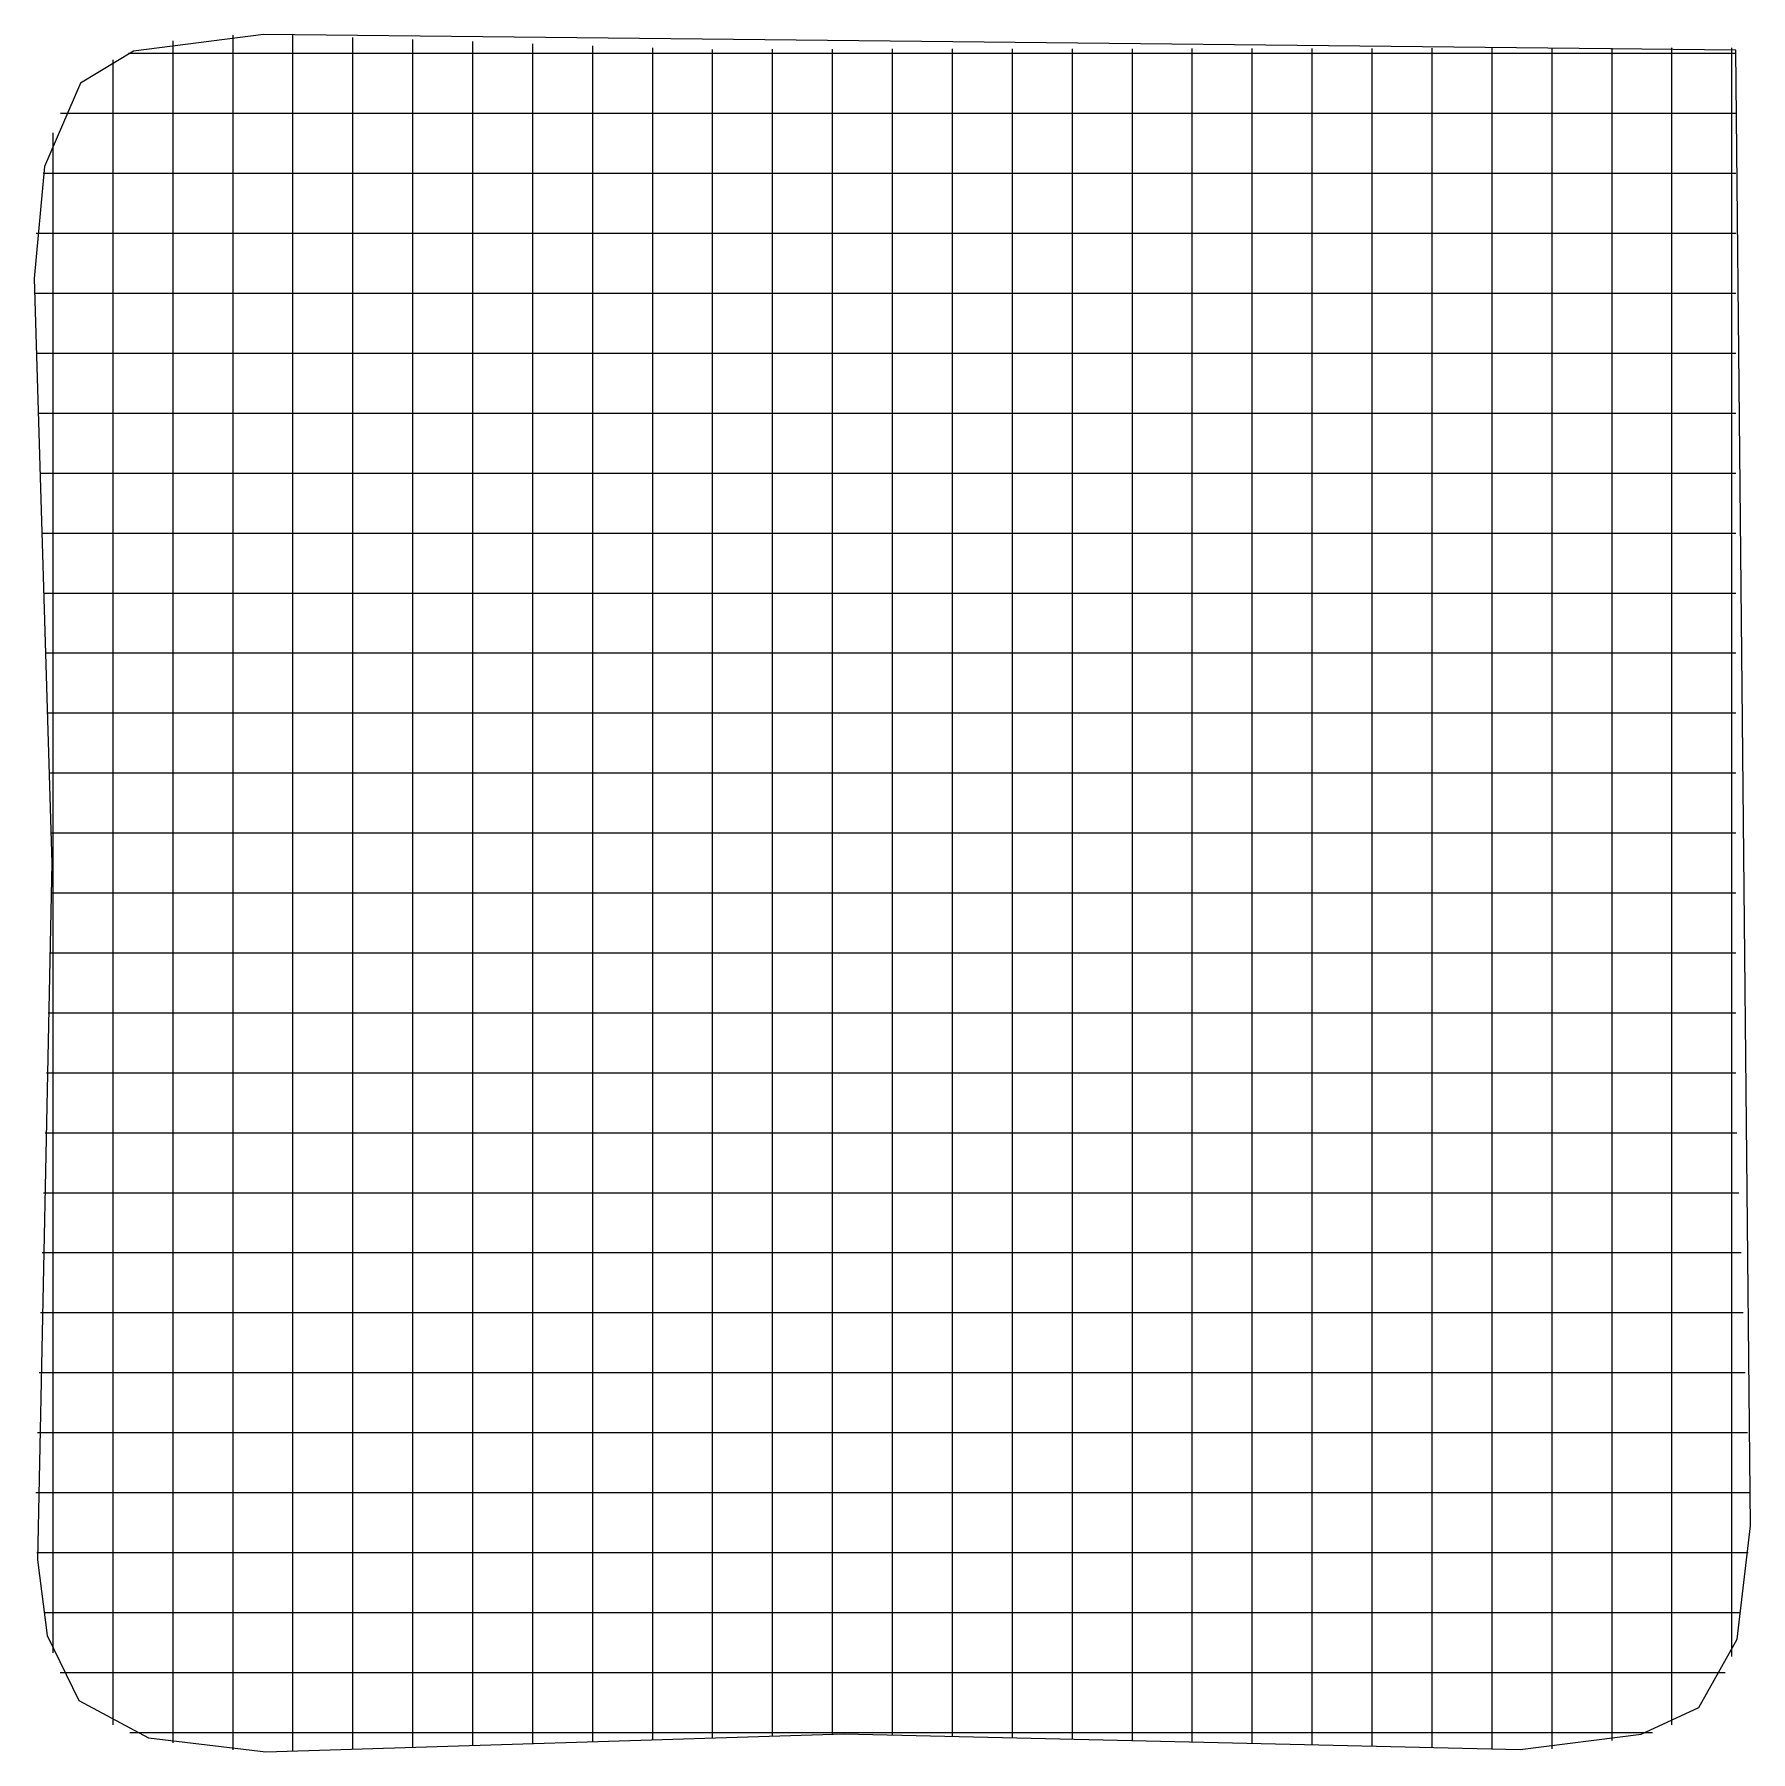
# Model space of a CAD drawing. Header units: metres. Extents: x 0.4 to 14.7, y 0.4 to 14.8.
import ezdxf

# ---------------------------------------------------------------- set-up
doc = ezdxf.new("R2010")
doc.units = ezdxf.units.M

msp = doc.modelspace()

# ---------------------------------------------------------------- linework, layer by layer
for p, q in [((1.593, 14.629), (1.593, 14.695)), ((1.593, 13.621), (1.593, 14.629)), ((2.093, 14.743), (2.093, 14.744)), ((2.093, 14.677), (2.093, 14.743)), ((2.093, 13.587), (2.093, 14.677)), ((2.593, 14.676), (2.593, 14.742)), ((2.593, 13.579), (2.593, 14.676)), ((3.093, 14.658), (3.093, 14.724)), ((3.093, 13.588), (3.093, 14.658)), ((3.593, 14.641), (3.593, 14.707)), ((3.593, 13.597), (3.593, 14.641)), ((4.093, 14.624), (4.093, 14.69)), ((4.093, 13.604), (4.093, 14.624)), ((4.593, 14.606), (4.593, 14.672)), ((4.593, 13.613), (4.593, 14.606)), ((5.093, 14.589), (5.093, 14.655)), ((5.593, 14.571), (5.593, 14.637)), ((6.093, 14.559), (6.093, 14.625)), ((6.593, 14.56), (6.593, 14.626)), ((7.093, 14.561), (7.093, 14.627)), ((7.593, 14.562), (7.593, 14.628)), ((8.093, 14.562), (8.093, 14.628)), ((8.593, 14.563), (8.593, 14.629)), ((9.093, 14.564), (9.093, 14.63)), ((9.593, 14.564), (9.593, 14.63)), ((10.093, 14.565), (10.093, 14.631)), ((10.593, 14.566), (10.593, 14.632)), ((11.093, 14.567), (11.093, 14.633)), ((11.593, 14.567), (11.593, 14.633)), ((12.093, 14.568), (12.093, 14.634)), ((12.593, 14.569), (12.593, 14.635)), ((13.093, 14.57), (13.093, 14.636)), ((13.593, 14.57), (13.593, 14.636)), ((14.093, 14.571), (14.093, 14.637)), ((14.593, 14.572), (14.593, 14.638)), ((1.093, 14.471), (1.093, 14.537)), ((1.093, 13.704), (1.093, 14.471)), ((1.221, 14.592), (1.287, 14.592)), ((1.221, 14.592), (1.287, 14.592)), ((1.287, 14.592), (1.681, 14.592)), ((1.681, 14.592), (1.915, 14.592)), ((1.915, 14.592), (2.244, 14.592)), ((2.244, 14.592), (3.415, 14.592)), ((3.415, 14.592), (3.481, 14.592)), ((3.481, 14.592), (3.715, 14.592)), ((3.715, 14.592), (4.044, 14.592)), ((4.044, 14.592), (5.215, 14.592)), ((5.093, 13.622), (5.093, 14.589)), ((5.215, 14.592), (5.281, 14.592)), ((5.281, 14.592), (5.515, 14.592)), ((5.515, 14.592), (5.701, 14.592)), ((5.593, 13.631), (5.593, 14.571)), ((5.701, 14.592), (5.767, 14.592)), ((5.767, 14.592), (6.938, 14.592)), ((6.093, 13.64), (6.093, 14.559)), ((6.593, 13.652), (6.593, 14.56)), ((6.938, 14.592), (7.267, 14.592)), ((7.093, 13.665), (7.093, 14.561)), ((7.267, 14.592), (7.501, 14.592)), ((7.501, 14.592), (7.567, 14.592)), ((7.567, 14.592), (8.738, 14.592)), ((7.593, 13.662), (7.593, 14.562)), ((8.093, 13.653), (8.093, 14.562)), ((8.593, 13.644), (8.593, 14.563)), ((8.738, 14.592), (9.067, 14.592)), ((9.067, 14.592), (9.301, 14.592)), ((9.093, 13.634), (9.093, 14.564)), ((9.301, 14.592), (9.367, 14.592)), ((9.367, 14.592), (10.538, 14.592)), ((9.593, 13.625), (9.593, 14.564)), ((10.093, 13.616), (10.093, 14.565)), ((10.538, 14.592), (10.867, 14.592)), ((10.593, 13.607), (10.593, 14.566)), ((10.867, 14.592), (11.101, 14.592)), ((11.093, 13.598), (11.093, 14.567)), ((11.101, 14.592), (11.167, 14.592)), ((11.167, 14.592), (12.338, 14.592)), ((11.593, 13.588), (11.593, 14.567)), ((12.093, 13.579), (12.093, 14.568)), ((12.338, 14.592), (12.667, 14.592)), ((12.593, 13.57), (12.593, 14.569)), ((12.667, 14.592), (12.901, 14.592)), ((12.901, 14.592), (12.967, 14.592)), ((12.967, 14.592), (14.138, 14.592)), ((13.093, 13.57), (13.093, 14.57)), ((13.593, 13.623), (13.593, 14.57)), ((14.093, 13.726), (14.093, 14.571)), ((14.138, 14.592), (14.392, 14.592)), ((14.392, 14.592), (14.626, 14.592)), ((14.593, 14.173), (14.593, 14.572)), ((0.654, 14.092), (0.72, 14.092)), ((0.654, 14.092), (0.72, 14.092)), ((0.72, 14.092), (1.557, 14.092)), ((1.557, 14.092), (1.886, 14.092)), ((1.886, 14.092), (2.12, 14.092)), ((2.12, 14.092), (2.186, 14.092)), ((2.186, 14.092), (3.357, 14.092)), ((3.357, 14.092), (3.686, 14.092)), ((3.686, 14.092), (3.92, 14.092)), ((3.92, 14.092), (3.986, 14.092)), ((3.986, 14.092), (5.157, 14.092)), ((5.157, 14.092), (5.486, 14.092)), ((5.486, 14.092), (5.72, 14.092)), ((5.72, 14.092), (5.786, 14.092)), ((5.786, 14.092), (6.957, 14.092)), ((6.957, 14.092), (7.286, 14.092)), ((7.286, 14.092), (7.52, 14.092)), ((7.52, 14.092), (7.586, 14.092)), ((7.586, 14.092), (8.757, 14.092)), ((8.757, 14.092), (9.086, 14.092)), ((9.086, 14.092), (9.32, 14.092)), ((9.32, 14.092), (9.386, 14.092)), ((9.386, 14.092), (10.557, 14.092)), ((10.557, 14.092), (10.886, 14.092)), ((10.886, 14.092), (11.12, 14.092)), ((11.12, 14.092), (11.186, 14.092)), ((11.186, 14.092), (12.357, 14.092)), ((12.357, 14.092), (12.686, 14.092)), ((12.686, 14.092), (12.92, 14.092)), ((12.92, 14.092), (12.986, 14.092)), ((12.986, 14.092), (14.157, 14.092)), ((14.157, 14.092), (14.392, 14.092)), ((14.392, 14.092), (14.626, 14.092)), ((14.593, 13.939), (14.593, 14.173)), ((0.593, 13.87), (0.593, 13.929)), ((14.593, 13.61), (14.593, 13.939)), ((0.593, 13.805), (0.593, 13.87)), ((0.593, 12.634), (0.593, 13.805)), ((1.093, 13.375), (1.093, 13.704)), ((1.593, 13.292), (1.593, 13.621)), ((4.093, 13.275), (4.093, 13.604)), ((4.593, 13.284), (4.593, 13.613)), ((5.093, 13.293), (5.093, 13.622)), ((5.593, 13.301), (5.593, 13.631)), ((6.093, 13.311), (6.093, 13.64)), ((6.593, 13.323), (6.593, 13.652)), ((7.093, 13.336), (7.093, 13.665)), ((7.593, 13.333), (7.593, 13.662)), ((8.093, 13.324), (8.093, 13.653)), ((8.593, 13.315), (8.593, 13.644)), ((9.093, 13.305), (9.093, 13.634)), ((9.593, 13.296), (9.593, 13.625)), ((10.093, 13.287), (10.093, 13.616)), ((10.593, 13.278), (10.593, 13.607)), ((13.593, 13.294), (13.593, 13.623)), ((14.093, 13.397), (14.093, 13.726)), ((14.593, 12.438), (14.593, 13.61)), ((0.511, 13.592), (0.577, 13.592)), ((0.511, 13.592), (0.577, 13.592)), ((0.577, 13.592), (1.525, 13.592)), ((1.525, 13.592), (1.854, 13.592)), ((1.854, 13.592), (2.089, 13.592)), ((2.089, 13.592), (2.154, 13.592)), ((2.093, 13.258), (2.093, 13.587)), ((2.154, 13.592), (3.325, 13.592)), ((2.593, 13.25), (2.593, 13.579)), ((3.093, 13.259), (3.093, 13.588)), ((3.325, 13.592), (3.654, 13.592)), ((3.593, 13.268), (3.593, 13.597)), ((3.654, 13.592), (3.889, 13.592)), ((3.889, 13.592), (3.954, 13.592)), ((3.954, 13.592), (5.125, 13.592)), ((5.125, 13.592), (5.454, 13.592)), ((5.454, 13.592), (5.689, 13.592)), ((5.689, 13.592), (5.754, 13.592)), ((5.754, 13.592), (6.925, 13.592)), ((6.925, 13.592), (7.254, 13.592)), ((7.254, 13.592), (7.489, 13.592)), ((7.489, 13.592), (7.554, 13.592)), ((7.554, 13.592), (8.725, 13.592)), ((8.725, 13.592), (9.054, 13.592)), ((9.054, 13.592), (9.289, 13.592)), ((9.289, 13.592), (9.354, 13.592)), ((9.354, 13.592), (10.525, 13.592)), ((10.525, 13.592), (10.854, 13.592)), ((10.854, 13.592), (11.089, 13.592)), ((11.089, 13.592), (11.154, 13.592)), ((11.093, 13.268), (11.093, 13.598)), ((11.154, 13.592), (12.325, 13.592)), ((11.593, 13.259), (11.593, 13.588)), ((12.093, 13.25), (12.093, 13.579)), ((12.325, 13.592), (12.654, 13.592)), ((12.593, 13.241), (12.593, 13.57)), ((12.654, 13.592), (12.889, 13.592)), ((12.889, 13.592), (12.954, 13.592)), ((12.954, 13.592), (14.125, 13.592)), ((13.093, 13.241), (13.093, 13.57)), ((14.125, 13.592), (14.392, 13.592)), ((14.392, 13.592), (14.626, 13.592)), ((1.093, 13.14), (1.093, 13.375)), ((6.593, 13.09), (6.593, 13.323)), ((7.093, 13.102), (7.093, 13.336)), ((7.593, 13.099), (7.593, 13.333)), ((8.093, 13.09), (8.093, 13.324)), ((14.093, 13.163), (14.093, 13.397)), ((1.593, 13.058), (1.593, 13.292)), ((2.093, 13.024), (2.093, 13.258)), ((2.593, 13.016), (2.593, 13.25)), ((3.093, 13.025), (3.093, 13.259)), ((3.593, 13.033), (3.593, 13.268)), ((4.093, 13.042), (4.093, 13.275)), ((4.593, 13.05), (4.593, 13.284)), ((5.093, 13.059), (5.093, 13.293)), ((5.593, 13.067), (5.593, 13.301)), ((6.093, 13.077), (6.093, 13.311)), ((8.593, 13.08), (8.593, 13.315)), ((9.093, 13.071), (9.093, 13.305)), ((9.593, 13.062), (9.593, 13.296)), ((10.093, 13.053), (10.093, 13.287)), ((10.593, 13.044), (10.593, 13.278)), ((11.093, 13.034), (11.093, 13.268)), ((11.593, 13.025), (11.593, 13.259)), ((12.093, 13.016), (12.093, 13.25)), ((12.593, 13.007), (12.593, 13.241)), ((13.093, 13.007), (13.093, 13.241)), ((13.593, 13.06), (13.593, 13.294)), ((0.451, 13.092), (0.517, 13.092)), ((0.451, 13.092), (0.517, 13.092)), ((0.517, 13.092), (1.512, 13.092)), ((1.093, 13.075), (1.093, 13.14)), ((1.093, 11.904), (1.093, 13.075)), ((1.512, 13.092), (1.841, 13.092)), ((1.593, 12.992), (1.593, 13.058)), ((1.841, 13.092), (2.075, 13.092)), ((2.075, 13.092), (2.141, 13.092)), ((2.141, 13.092), (3.312, 13.092)), ((3.312, 13.092), (3.641, 13.092)), ((3.593, 12.968), (3.593, 13.033)), ((3.641, 13.092), (3.875, 13.092)), ((3.875, 13.092), (3.941, 13.092)), ((3.941, 13.092), (5.112, 13.092)), ((4.093, 12.976), (4.093, 13.042)), ((4.593, 12.984), (4.593, 13.05)), ((5.093, 12.993), (5.093, 13.059)), ((5.112, 13.092), (5.441, 13.092)), ((5.441, 13.092), (5.675, 13.092)), ((5.593, 13.001), (5.593, 13.067)), ((5.675, 13.092), (5.741, 13.092)), ((5.741, 13.092), (6.912, 13.092)), ((6.093, 13.011), (6.093, 13.077)), ((6.593, 13.024), (6.593, 13.09)), ((6.912, 13.092), (7.241, 13.092)), ((7.093, 13.036), (7.093, 13.102)), ((7.093, 11.865), (7.093, 13.036)), ((7.241, 13.092), (7.475, 13.092)), ((7.475, 13.092), (7.541, 13.092)), ((7.541, 13.092), (8.712, 13.092)), ((7.593, 13.033), (7.593, 13.099)), ((7.593, 11.862), (7.593, 13.033)), ((8.093, 13.024), (8.093, 13.09)), ((8.593, 13.015), (8.593, 13.08)), ((8.712, 13.092), (9.041, 13.092)), ((9.041, 13.092), (9.275, 13.092)), ((9.093, 13.005), (9.093, 13.071)), ((9.275, 13.092), (9.341, 13.092)), ((9.341, 13.092), (10.512, 13.092)), ((9.593, 12.996), (9.593, 13.062)), ((10.093, 12.987), (10.093, 13.053)), ((10.512, 13.092), (10.841, 13.092)), ((10.593, 12.978), (10.593, 13.044)), ((10.841, 13.092), (11.075, 13.092)), ((11.075, 13.092), (11.141, 13.092)), ((11.093, 12.969), (11.093, 13.034)), ((11.141, 13.092), (12.312, 13.092)), ((12.312, 13.092), (12.641, 13.092)), ((12.641, 13.092), (12.875, 13.092)), ((12.875, 13.092), (12.941, 13.092)), ((12.941, 13.092), (14.112, 13.092)), ((13.593, 12.994), (13.593, 13.06)), ((14.093, 13.097), (14.093, 13.163)), ((14.093, 11.926), (14.093, 13.097)), ((14.112, 13.092), (14.392, 13.092)), ((14.392, 13.092), (14.626, 13.092)), ((1.593, 11.821), (1.593, 12.992)), ((2.093, 12.958), (2.093, 13.024)), ((2.093, 11.787), (2.093, 12.958)), ((2.593, 12.95), (2.593, 13.016)), ((2.593, 11.779), (2.593, 12.95)), ((3.093, 12.959), (3.093, 13.025)), ((3.093, 11.788), (3.093, 12.959)), ((3.593, 11.797), (3.593, 12.968)), ((4.093, 11.804), (4.093, 12.976)), ((4.593, 11.813), (4.593, 12.984)), ((5.093, 11.822), (5.093, 12.993)), ((5.593, 11.831), (5.593, 13.001)), ((6.093, 11.84), (6.093, 13.011)), ((6.593, 11.852), (6.593, 13.024)), ((8.093, 11.853), (8.093, 13.024)), ((8.593, 11.844), (8.593, 13.015)), ((9.093, 11.834), (9.093, 13.005)), ((9.593, 11.825), (9.593, 12.996)), ((10.093, 11.816), (10.093, 12.987)), ((10.593, 11.807), (10.593, 12.978)), ((11.093, 11.798), (11.093, 12.969)), ((11.593, 12.959), (11.593, 13.025)), ((11.593, 11.788), (11.593, 12.959)), ((12.093, 12.95), (12.093, 13.016)), ((12.093, 11.779), (12.093, 12.95)), ((12.593, 12.941), (12.593, 13.007)), ((12.593, 11.77), (12.593, 12.941)), ((13.093, 12.941), (13.093, 13.007)), ((13.093, 11.77), (13.093, 12.941)), ((13.593, 11.823), (13.593, 12.994)), ((0.593, 12.305), (0.593, 12.634)), ((0.438, 12.592), (0.504, 12.592)), ((0.438, 12.592), (0.504, 12.592)), ((0.504, 12.592), (1.509, 12.592)), ((1.509, 12.592), (1.838, 12.592)), ((1.838, 12.592), (2.073, 12.592)), ((2.073, 12.592), (2.138, 12.592)), ((2.138, 12.592), (3.309, 12.592)), ((3.309, 12.592), (3.638, 12.592)), ((3.638, 12.592), (3.873, 12.592)), ((3.873, 12.592), (3.938, 12.592)), ((3.938, 12.592), (5.109, 12.592)), ((5.109, 12.592), (5.438, 12.592)), ((5.438, 12.592), (5.673, 12.592)), ((5.673, 12.592), (5.738, 12.592)), ((5.738, 12.592), (6.909, 12.592)), ((6.909, 12.592), (7.238, 12.592)), ((7.238, 12.592), (7.473, 12.592)), ((7.473, 12.592), (7.538, 12.592)), ((7.538, 12.592), (8.709, 12.592)), ((8.709, 12.592), (9.038, 12.592)), ((9.038, 12.592), (9.273, 12.592)), ((9.273, 12.592), (9.338, 12.592)), ((9.338, 12.592), (10.509, 12.592)), ((10.509, 12.592), (10.838, 12.592)), ((10.838, 12.592), (11.073, 12.592)), ((11.073, 12.592), (11.138, 12.592)), ((11.138, 12.592), (12.309, 12.592)), ((12.309, 12.592), (12.638, 12.592)), ((12.638, 12.592), (12.873, 12.592)), ((12.873, 12.592), (12.938, 12.592)), ((12.938, 12.592), (14.109, 12.592)), ((14.109, 12.592), (14.392, 12.592)), ((14.392, 12.592), (14.626, 12.592)), ((14.593, 12.373), (14.593, 12.438)), ((14.593, 12.139), (14.593, 12.373)), ((0.593, 12.07), (0.593, 12.305)), ((0.453, 12.092), (0.519, 12.092)), ((0.453, 12.092), (0.519, 12.092)), ((0.519, 12.092), (1.513, 12.092)), ((0.593, 12.005), (0.593, 12.07)), ((1.513, 12.092), (1.842, 12.092)), ((1.842, 12.092), (2.076, 12.092)), ((2.076, 12.092), (2.142, 12.092)), ((2.142, 12.092), (3.313, 12.092)), ((3.313, 12.092), (3.642, 12.092)), ((3.642, 12.092), (3.876, 12.092)), ((3.876, 12.092), (3.942, 12.092)), ((3.942, 12.092), (5.113, 12.092)), ((5.113, 12.092), (5.442, 12.092)), ((5.442, 12.092), (5.676, 12.092)), ((5.676, 12.092), (5.742, 12.092)), ((5.742, 12.092), (6.913, 12.092)), ((6.913, 12.092), (7.242, 12.092)), ((7.242, 12.092), (7.476, 12.092)), ((7.476, 12.092), (7.542, 12.092)), ((7.542, 12.092), (8.713, 12.092)), ((8.713, 12.092), (9.042, 12.092)), ((9.042, 12.092), (9.276, 12.092)), ((9.276, 12.092), (9.342, 12.092)), ((9.342, 12.092), (10.513, 12.092)), ((10.513, 12.092), (10.842, 12.092)), ((10.842, 12.092), (11.076, 12.092)), ((11.076, 12.092), (11.142, 12.092)), ((11.142, 12.092), (12.313, 12.092)), ((12.313, 12.092), (12.642, 12.092)), ((12.642, 12.092), (12.876, 12.092)), ((12.876, 12.092), (12.942, 12.092)), ((12.942, 12.092), (14.113, 12.092)), ((14.113, 12.092), (14.392, 12.092)), ((14.392, 12.092), (14.626, 12.092)), ((14.593, 11.81), (14.593, 12.139)), ((0.593, 10.834), (0.593, 12.005)), ((1.093, 11.575), (1.093, 11.904)), ((14.093, 11.597), (14.093, 11.926)), ((1.593, 11.492), (1.593, 11.821)), ((2.093, 11.458), (2.093, 11.787)), ((2.593, 11.45), (2.593, 11.779)), ((3.093, 11.459), (3.093, 11.788)), ((3.593, 11.468), (3.593, 11.797)), ((4.093, 11.475), (4.093, 11.804)), ((4.593, 11.484), (4.593, 11.813)), ((5.093, 11.493), (5.093, 11.822)), ((5.593, 11.501), (5.593, 11.831)), ((6.093, 11.511), (6.093, 11.84)), ((6.593, 11.523), (6.593, 11.852)), ((7.093, 11.536), (7.093, 11.865)), ((7.593, 11.533), (7.593, 11.862)), ((8.093, 11.524), (8.093, 11.853)), ((8.593, 11.515), (8.593, 11.844)), ((9.093, 11.505), (9.093, 11.834)), ((9.593, 11.496), (9.593, 11.825)), ((10.093, 11.487), (10.093, 11.816)), ((10.593, 11.478), (10.593, 11.807)), ((11.093, 11.468), (11.093, 11.798)), ((11.593, 11.459), (11.593, 11.788)), ((12.093, 11.45), (12.093, 11.779)), ((12.593, 11.441), (12.593, 11.77)), ((13.093, 11.441), (13.093, 11.77)), ((13.593, 11.494), (13.593, 11.823)), ((14.593, 10.638), (14.593, 11.81)), ((0.468, 11.592), (0.534, 11.592)), ((0.468, 11.592), (0.534, 11.592)), ((0.534, 11.592), (1.516, 11.592)), ((1.093, 11.34), (1.093, 11.575)), ((1.516, 11.592), (1.845, 11.592)), ((1.593, 11.258), (1.593, 11.492)), ((1.845, 11.592), (2.079, 11.592)), ((2.079, 11.592), (2.145, 11.592)), ((2.093, 11.224), (2.093, 11.458)), ((2.145, 11.592), (3.316, 11.592)), ((3.093, 11.225), (3.093, 11.459)), ((3.316, 11.592), (3.645, 11.592)), ((3.593, 11.233), (3.593, 11.468)), ((3.645, 11.592), (3.879, 11.592)), ((3.879, 11.592), (3.945, 11.592)), ((3.945, 11.592), (5.116, 11.592)), ((4.093, 11.242), (4.093, 11.475)), ((4.593, 11.25), (4.593, 11.484)), ((5.093, 11.259), (5.093, 11.493)), ((5.116, 11.592), (5.445, 11.592)), ((5.445, 11.592), (5.679, 11.592)), ((5.593, 11.267), (5.593, 11.501)), ((5.679, 11.592), (5.745, 11.592)), ((5.745, 11.592), (6.916, 11.592)), ((6.093, 11.277), (6.093, 11.511)), ((6.593, 11.29), (6.593, 11.523)), ((6.916, 11.592), (7.245, 11.592)), ((7.093, 11.302), (7.093, 11.536)), ((7.245, 11.592), (7.479, 11.592)), ((7.479, 11.592), (7.545, 11.592)), ((7.545, 11.592), (8.716, 11.592)), ((7.593, 11.299), (7.593, 11.533)), ((8.093, 11.29), (8.093, 11.524)), ((8.593, 11.28), (8.593, 11.515)), ((8.716, 11.592), (9.045, 11.592)), ((9.045, 11.592), (9.279, 11.592)), ((9.093, 11.271), (9.093, 11.505)), ((9.279, 11.592), (9.345, 11.592)), ((9.345, 11.592), (10.516, 11.592)), ((9.593, 11.262), (9.593, 11.496)), ((10.093, 11.253), (10.093, 11.487)), ((10.516, 11.592), (10.845, 11.592)), ((10.593, 11.244), (10.593, 11.478)), ((10.845, 11.592), (11.079, 11.592)), ((11.079, 11.592), (11.145, 11.592)), ((11.093, 11.234), (11.093, 11.468)), ((11.145, 11.592), (12.316, 11.592)), ((11.593, 11.225), (11.593, 11.459)), ((12.316, 11.592), (12.645, 11.592)), ((12.645, 11.592), (12.879, 11.592)), ((12.879, 11.592), (12.945, 11.592)), ((12.945, 11.592), (14.116, 11.592)), ((13.593, 11.26), (13.593, 11.494)), ((14.093, 11.363), (14.093, 11.597)), ((14.116, 11.592), (14.392, 11.592)), ((14.392, 11.592), (14.626, 11.592)), ((1.093, 11.275), (1.093, 11.34)), ((2.593, 11.216), (2.593, 11.45)), ((12.093, 11.216), (12.093, 11.45)), ((12.593, 11.207), (12.593, 11.441)), ((13.093, 11.207), (13.093, 11.441)), ((14.093, 11.297), (14.093, 11.363)), ((1.093, 10.104), (1.093, 11.275)), ((1.593, 11.192), (1.593, 11.258)), ((1.593, 10.021), (1.593, 11.192)), ((2.093, 11.158), (2.093, 11.224)), ((2.593, 11.15), (2.593, 11.216)), ((3.093, 11.159), (3.093, 11.225)), ((3.593, 11.168), (3.593, 11.233)), ((4.093, 11.176), (4.093, 11.242)), ((4.093, 10.004), (4.093, 11.176)), ((4.593, 11.184), (4.593, 11.25)), ((4.593, 10.013), (4.593, 11.184)), ((5.093, 11.193), (5.093, 11.259)), ((5.093, 10.022), (5.093, 11.193)), ((5.593, 11.201), (5.593, 11.267)), ((5.593, 10.031), (5.593, 11.201)), ((6.093, 11.211), (6.093, 11.277)), ((6.093, 10.04), (6.093, 11.211)), ((6.593, 11.224), (6.593, 11.29)), ((6.593, 10.052), (6.593, 11.224)), ((7.093, 11.236), (7.093, 11.302)), ((7.093, 10.065), (7.093, 11.236)), ((7.593, 11.233), (7.593, 11.299)), ((7.593, 10.062), (7.593, 11.233)), ((8.093, 11.224), (8.093, 11.29)), ((8.093, 10.053), (8.093, 11.224)), ((8.593, 11.215), (8.593, 11.28)), ((8.593, 10.044), (8.593, 11.215)), ((9.093, 11.205), (9.093, 11.271)), ((9.093, 10.034), (9.093, 11.205)), ((9.593, 11.196), (9.593, 11.262)), ((9.593, 10.025), (9.593, 11.196)), ((10.093, 11.187), (10.093, 11.253)), ((10.093, 10.016), (10.093, 11.187)), ((10.593, 11.178), (10.593, 11.244)), ((10.593, 10.007), (10.593, 11.178)), ((11.093, 11.169), (11.093, 11.234)), ((11.593, 11.159), (11.593, 11.225)), ((12.093, 11.15), (12.093, 11.216)), ((12.593, 11.141), (12.593, 11.207)), ((13.093, 11.141), (13.093, 11.207)), ((13.593, 11.194), (13.593, 11.26)), ((13.593, 10.023), (13.593, 11.194)), ((14.093, 10.126), (14.093, 11.297)), ((0.484, 11.092), (0.55, 11.092)), ((0.484, 11.092), (0.55, 11.092)), ((0.55, 11.092), (1.519, 11.092)), ((1.519, 11.092), (1.848, 11.092)), ((1.848, 11.092), (2.083, 11.092)), ((2.083, 11.092), (2.148, 11.092)), ((2.093, 9.987), (2.093, 11.158)), ((2.148, 11.092), (3.319, 11.092)), ((2.593, 9.979), (2.593, 11.15)), ((3.093, 9.988), (3.093, 11.159)), ((3.319, 11.092), (3.648, 11.092)), ((3.593, 9.997), (3.593, 11.168)), ((3.648, 11.092), (3.883, 11.092)), ((3.883, 11.092), (3.948, 11.092)), ((3.948, 11.092), (5.119, 11.092)), ((5.119, 11.092), (5.448, 11.092)), ((5.448, 11.092), (5.683, 11.092)), ((5.683, 11.092), (5.748, 11.092)), ((5.748, 11.092), (6.919, 11.092)), ((6.919, 11.092), (7.248, 11.092)), ((7.248, 11.092), (7.483, 11.092)), ((7.483, 11.092), (7.548, 11.092)), ((7.548, 11.092), (8.719, 11.092)), ((8.719, 11.092), (9.048, 11.092)), ((9.048, 11.092), (9.283, 11.092)), ((9.283, 11.092), (9.348, 11.092)), ((9.348, 11.092), (10.519, 11.092)), ((10.519, 11.092), (10.848, 11.092)), ((10.848, 11.092), (11.083, 11.092)), ((11.083, 11.092), (11.148, 11.092)), ((11.093, 9.998), (11.093, 11.169)), ((11.148, 11.092), (12.319, 11.092)), ((11.593, 9.988), (11.593, 11.159)), ((12.093, 9.979), (12.093, 11.15)), ((12.319, 11.092), (12.648, 11.092)), ((12.593, 9.97), (12.593, 11.141)), ((12.648, 11.092), (12.883, 11.092)), ((12.883, 11.092), (12.948, 11.092)), ((12.948, 11.092), (14.119, 11.092)), ((13.093, 9.97), (13.093, 11.141)), ((14.119, 11.092), (14.392, 11.092)), ((14.392, 11.092), (14.626, 11.092)), ((0.593, 10.505), (0.593, 10.834)), ((14.593, 10.573), (14.593, 10.638)), ((0.499, 10.592), (0.565, 10.592)), ((0.499, 10.592), (0.565, 10.592)), ((0.565, 10.592), (1.523, 10.592)), ((0.593, 10.27), (0.593, 10.505)), ((1.523, 10.592), (1.852, 10.592)), ((1.852, 10.592), (2.086, 10.592)), ((2.086, 10.592), (2.152, 10.592)), ((2.152, 10.592), (3.323, 10.592)), ((3.323, 10.592), (3.652, 10.592)), ((3.652, 10.592), (3.886, 10.592)), ((3.886, 10.592), (3.952, 10.592)), ((3.952, 10.592), (5.123, 10.592)), ((5.123, 10.592), (5.452, 10.592)), ((5.452, 10.592), (5.686, 10.592)), ((5.686, 10.592), (5.752, 10.592)), ((5.752, 10.592), (6.923, 10.592)), ((6.923, 10.592), (7.252, 10.592)), ((7.252, 10.592), (7.486, 10.592)), ((7.486, 10.592), (7.552, 10.592)), ((7.552, 10.592), (8.723, 10.592)), ((8.723, 10.592), (9.052, 10.592)), ((9.052, 10.592), (9.286, 10.592)), ((9.286, 10.592), (9.352, 10.592)), ((9.352, 10.592), (10.523, 10.592)), ((10.523, 10.592), (10.852, 10.592)), ((10.852, 10.592), (11.086, 10.592)), ((11.086, 10.592), (11.152, 10.592)), ((11.152, 10.592), (12.323, 10.592)), ((12.323, 10.592), (12.652, 10.592)), ((12.652, 10.592), (12.886, 10.592)), ((12.886, 10.592), (12.952, 10.592)), ((12.952, 10.592), (14.123, 10.592)), ((14.123, 10.592), (14.392, 10.592)), ((14.392, 10.592), (14.626, 10.592)), ((14.593, 10.339), (14.593, 10.573)), ((14.593, 10.01), (14.593, 10.339)), ((0.593, 10.205), (0.593, 10.27)), ((0.593, 9.034), (0.593, 10.205)), ((0.514, 10.092), (0.58, 10.092)), ((0.514, 10.092), (0.58, 10.092)), ((0.58, 10.092), (1.526, 10.092)), ((1.093, 9.775), (1.093, 10.104)), ((1.526, 10.092), (1.855, 10.092)), ((1.855, 10.092), (2.089, 10.092)), ((2.089, 10.092), (2.155, 10.092)), ((2.155, 10.092), (3.326, 10.092)), ((3.326, 10.092), (3.655, 10.092)), ((3.655, 10.092), (3.889, 10.092)), ((3.889, 10.092), (3.955, 10.092)), ((3.955, 10.092), (5.126, 10.092)), ((5.126, 10.092), (5.455, 10.092)), ((5.455, 10.092), (5.689, 10.092)), ((5.593, 9.701), (5.593, 10.031)), ((5.689, 10.092), (5.755, 10.092)), ((5.755, 10.092), (6.926, 10.092)), ((6.093, 9.711), (6.093, 10.04)), ((6.593, 9.723), (6.593, 10.052)), ((6.926, 10.092), (7.255, 10.092)), ((7.093, 9.736), (7.093, 10.065)), ((7.255, 10.092), (7.489, 10.092)), ((7.489, 10.092), (7.555, 10.092)), ((7.555, 10.092), (8.726, 10.092)), ((7.593, 9.733), (7.593, 10.062)), ((8.093, 9.724), (8.093, 10.053)), ((8.593, 9.715), (8.593, 10.044)), ((8.726, 10.092), (9.055, 10.092)), ((9.055, 10.092), (9.289, 10.092)), ((9.093, 9.705), (9.093, 10.034)), ((9.289, 10.092), (9.355, 10.092)), ((9.355, 10.092), (10.526, 10.092)), ((9.593, 9.696), (9.593, 10.025)), ((10.526, 10.092), (10.855, 10.092)), ((10.855, 10.092), (11.089, 10.092)), ((11.089, 10.092), (11.155, 10.092)), ((11.155, 10.092), (12.326, 10.092)), ((12.326, 10.092), (12.655, 10.092)), ((12.655, 10.092), (12.889, 10.092)), ((12.889, 10.092), (12.955, 10.092)), ((12.955, 10.092), (14.126, 10.092)), ((13.593, 9.694), (13.593, 10.023)), ((14.093, 9.797), (14.093, 10.126)), ((14.126, 10.092), (14.392, 10.092)), ((14.392, 10.092), (14.626, 10.092)), ((1.593, 9.692), (1.593, 10.021)), ((2.093, 9.658), (2.093, 9.987)), ((2.593, 9.65), (2.593, 9.979)), ((3.093, 9.659), (3.093, 9.988)), ((3.593, 9.668), (3.593, 9.997)), ((4.093, 9.675), (4.093, 10.004)), ((4.593, 9.684), (4.593, 10.013)), ((5.093, 9.693), (5.093, 10.022)), ((10.093, 9.687), (10.093, 10.016)), ((10.593, 9.678), (10.593, 10.007)), ((11.093, 9.668), (11.093, 9.998)), ((11.593, 9.659), (11.593, 9.988)), ((12.093, 9.65), (12.093, 9.979)), ((12.593, 9.641), (12.593, 9.97)), ((13.093, 9.641), (13.093, 9.97)), ((14.593, 8.838), (14.593, 10.01)), ((1.093, 9.54), (1.093, 9.775)), ((14.093, 9.563), (14.093, 9.797)), ((1.593, 9.458), (1.593, 9.692)), ((2.093, 9.424), (2.093, 9.658)), ((2.593, 9.416), (2.593, 9.65)), ((3.093, 9.425), (3.093, 9.659)), ((3.593, 9.433), (3.593, 9.668)), ((4.093, 9.442), (4.093, 9.675)), ((4.593, 9.45), (4.593, 9.684)), ((5.093, 9.459), (5.093, 9.693)), ((5.593, 9.467), (5.593, 9.701)), ((6.093, 9.477), (6.093, 9.711)), ((6.593, 9.49), (6.593, 9.723)), ((7.093, 9.502), (7.093, 9.736)), ((7.593, 9.499), (7.593, 9.733)), ((8.093, 9.49), (8.093, 9.724)), ((8.593, 9.48), (8.593, 9.715)), ((9.093, 9.471), (9.093, 9.705)), ((9.593, 9.462), (9.593, 9.696)), ((10.093, 9.453), (10.093, 9.687)), ((10.593, 9.444), (10.593, 9.678)), ((11.093, 9.434), (11.093, 9.668)), ((11.593, 9.425), (11.593, 9.659)), ((12.093, 9.416), (12.093, 9.65)), ((12.593, 9.407), (12.593, 9.641)), ((13.093, 9.407), (13.093, 9.641)), ((13.593, 9.46), (13.593, 9.694)), ((0.529, 9.592), (0.595, 9.592)), ((0.529, 9.592), (0.595, 9.592)), ((0.595, 9.592), (1.529, 9.592)), ((1.093, 9.475), (1.093, 9.54)), ((1.093, 8.304), (1.093, 9.475)), ((1.529, 9.592), (1.858, 9.592)), ((1.593, 9.392), (1.593, 9.458)), ((1.858, 9.592), (2.093, 9.592)), ((2.093, 9.592), (2.158, 9.592)), ((2.158, 9.592), (3.329, 9.592)), ((3.329, 9.592), (3.658, 9.592)), ((3.658, 9.592), (3.893, 9.592)), ((3.893, 9.592), (3.958, 9.592)), ((3.958, 9.592), (5.129, 9.592)), ((5.093, 9.393), (5.093, 9.459)), ((5.129, 9.592), (5.458, 9.592)), ((5.458, 9.592), (5.693, 9.592)), ((5.593, 9.401), (5.593, 9.467)), ((5.693, 9.592), (5.758, 9.592)), ((5.758, 9.592), (6.929, 9.592)), ((6.093, 9.411), (6.093, 9.477)), ((6.593, 9.424), (6.593, 9.49)), ((6.929, 9.592), (7.258, 9.592)), ((7.093, 9.436), (7.093, 9.502)), ((7.258, 9.592), (7.493, 9.592)), ((7.493, 9.592), (7.558, 9.592)), ((7.558, 9.592), (8.729, 9.592)), ((7.593, 9.433), (7.593, 9.499)), ((8.093, 9.424), (8.093, 9.49)), ((8.593, 9.415), (8.593, 9.48)), ((8.729, 9.592), (9.058, 9.592)), ((9.058, 9.592), (9.293, 9.592)), ((9.093, 9.405), (9.093, 9.471)), ((9.293, 9.592), (9.358, 9.592)), ((9.358, 9.592), (10.529, 9.592)), ((9.593, 9.396), (9.593, 9.462)), ((10.093, 9.387), (10.093, 9.453)), ((10.529, 9.592), (10.858, 9.592)), ((10.858, 9.592), (11.093, 9.592)), ((11.093, 9.592), (11.158, 9.592)), ((11.158, 9.592), (12.329, 9.592)), ((12.329, 9.592), (12.658, 9.592)), ((12.658, 9.592), (12.893, 9.592)), ((12.893, 9.592), (12.958, 9.592)), ((12.958, 9.592), (14.129, 9.592)), ((13.593, 9.394), (13.593, 9.46)), ((14.093, 9.497), (14.093, 9.563)), ((14.093, 8.326), (14.093, 9.497)), ((14.129, 9.592), (14.392, 9.592)), ((14.392, 9.592), (14.626, 9.592)), ((1.593, 8.221), (1.593, 9.392)), ((2.093, 9.358), (2.093, 9.424)), ((2.093, 8.187), (2.093, 9.358)), ((2.593, 9.35), (2.593, 9.416)), ((2.593, 8.179), (2.593, 9.35)), ((3.093, 9.359), (3.093, 9.425)), ((3.093, 8.188), (3.093, 9.359)), ((3.593, 9.368), (3.593, 9.433)), ((3.593, 8.197), (3.593, 9.368)), ((4.093, 9.376), (4.093, 9.442)), ((4.093, 8.204), (4.093, 9.376)), ((4.593, 9.384), (4.593, 9.45)), ((4.593, 8.213), (4.593, 9.384)), ((5.093, 8.222), (5.093, 9.393)), ((5.593, 8.231), (5.593, 9.401)), ((6.093, 8.24), (6.093, 9.411)), ((6.593, 8.252), (6.593, 9.424)), ((7.093, 8.265), (7.093, 9.436)), ((7.593, 8.262), (7.593, 9.433)), ((8.093, 8.253), (8.093, 9.424)), ((8.593, 8.244), (8.593, 9.415)), ((9.093, 8.234), (9.093, 9.405)), ((9.593, 8.225), (9.593, 9.396)), ((10.093, 8.216), (10.093, 9.387)), ((10.593, 9.378), (10.593, 9.444)), ((10.593, 8.207), (10.593, 9.378)), ((11.093, 9.369), (11.093, 9.434)), ((11.093, 8.198), (11.093, 9.369)), ((11.593, 9.359), (11.593, 9.425)), ((11.593, 8.188), (11.593, 9.359)), ((12.093, 9.35), (12.093, 9.416)), ((12.093, 8.179), (12.093, 9.35)), ((12.593, 9.341), (12.593, 9.407)), ((12.593, 8.17), (12.593, 9.341)), ((13.093, 9.341), (13.093, 9.407)), ((13.093, 8.17), (13.093, 9.341)), ((13.593, 8.223), (13.593, 9.394)), ((0.545, 9.092), (0.611, 9.092)), ((0.545, 9.092), (0.611, 9.092)), ((0.593, 8.705), (0.593, 9.034)), ((0.611, 9.092), (1.533, 9.092)), ((1.533, 9.092), (1.862, 9.092)), ((1.862, 9.092), (2.096, 9.092)), ((2.096, 9.092), (2.162, 9.092)), ((2.162, 9.092), (3.333, 9.092)), ((3.333, 9.092), (3.662, 9.092)), ((3.662, 9.092), (3.896, 9.092)), ((3.896, 9.092), (3.962, 9.092)), ((3.962, 9.092), (5.133, 9.092)), ((5.133, 9.092), (5.462, 9.092)), ((5.462, 9.092), (5.696, 9.092)), ((5.696, 9.092), (5.762, 9.092)), ((5.762, 9.092), (6.933, 9.092)), ((6.933, 9.092), (7.262, 9.092)), ((7.262, 9.092), (7.496, 9.092)), ((7.496, 9.092), (7.562, 9.092)), ((7.562, 9.092), (8.733, 9.092)), ((8.733, 9.092), (9.062, 9.092)), ((9.062, 9.092), (9.296, 9.092)), ((9.296, 9.092), (9.362, 9.092)), ((9.362, 9.092), (10.533, 9.092)), ((10.533, 9.092), (10.862, 9.092)), ((10.862, 9.092), (11.096, 9.092)), ((11.096, 9.092), (11.162, 9.092)), ((11.162, 9.092), (12.333, 9.092)), ((12.333, 9.092), (12.662, 9.092)), ((12.662, 9.092), (12.896, 9.092)), ((12.896, 9.092), (12.962, 9.092)), ((12.962, 9.092), (14.133, 9.092)), ((14.133, 9.092), (14.392, 9.092)), ((14.392, 9.092), (14.626, 9.092)), ((14.593, 8.773), (14.593, 8.838)), ((14.593, 8.539), (14.593, 8.773)), ((0.56, 8.592), (0.626, 8.592)), ((0.56, 8.592), (0.626, 8.592)), ((0.593, 8.47), (0.593, 8.705)), ((0.626, 8.592), (1.536, 8.592)), ((1.536, 8.592), (1.865, 8.592)), ((1.865, 8.592), (2.099, 8.592)), ((2.099, 8.592), (2.165, 8.592)), ((2.165, 8.592), (3.336, 8.592)), ((3.336, 8.592), (3.665, 8.592)), ((3.665, 8.592), (3.899, 8.592)), ((3.899, 8.592), (3.965, 8.592)), ((3.965, 8.592), (5.136, 8.592)), ((5.136, 8.592), (5.465, 8.592)), ((5.465, 8.592), (5.699, 8.592)), ((5.699, 8.592), (5.765, 8.592)), ((5.765, 8.592), (6.936, 8.592)), ((6.936, 8.592), (7.265, 8.592)), ((7.265, 8.592), (7.499, 8.592)), ((7.499, 8.592), (7.565, 8.592)), ((7.565, 8.592), (8.736, 8.592)), ((8.736, 8.592), (9.065, 8.592)), ((9.065, 8.592), (9.299, 8.592)), ((9.299, 8.592), (9.365, 8.592)), ((9.365, 8.592), (10.536, 8.592)), ((10.536, 8.592), (10.865, 8.592)), ((10.865, 8.592), (11.099, 8.592)), ((11.099, 8.592), (11.165, 8.592)), ((11.165, 8.592), (12.336, 8.592)), ((12.336, 8.592), (12.665, 8.592)), ((12.665, 8.592), (12.899, 8.592)), ((12.899, 8.592), (12.965, 8.592)), ((12.965, 8.592), (14.136, 8.592)), ((14.136, 8.592), (14.392, 8.592)), ((14.392, 8.592), (14.626, 8.592)), ((0.593, 8.405), (0.593, 8.47)), ((14.593, 8.21), (14.593, 8.539)), ((0.593, 7.234), (0.593, 8.405)), ((14.093, 7.997), (14.093, 8.326)), ((1.093, 7.975), (1.093, 8.304)), ((1.593, 7.892), (1.593, 8.221)), ((2.093, 7.858), (2.093, 8.187)), ((2.593, 7.85), (2.593, 8.179)), ((3.093, 7.859), (3.093, 8.188)), ((3.593, 7.868), (3.593, 8.197)), ((4.093, 7.875), (4.093, 8.204)), ((4.593, 7.884), (4.593, 8.213)), ((5.093, 7.893), (5.093, 8.222)), ((5.593, 7.901), (5.593, 8.231)), ((6.093, 7.911), (6.093, 8.24)), ((6.593, 7.923), (6.593, 8.252)), ((7.093, 7.936), (7.093, 8.265)), ((7.593, 7.933), (7.593, 8.262)), ((8.093, 7.924), (8.093, 8.253)), ((8.593, 7.915), (8.593, 8.244)), ((9.093, 7.905), (9.093, 8.234)), ((9.593, 7.896), (9.593, 8.225)), ((10.093, 7.887), (10.093, 8.216)), ((10.593, 7.878), (10.593, 8.207)), ((11.093, 7.868), (11.093, 8.198)), ((11.593, 7.859), (11.593, 8.188)), ((12.093, 7.85), (12.093, 8.179)), ((12.593, 7.841), (12.593, 8.17)), ((13.093, 7.841), (13.093, 8.17)), ((13.593, 7.894), (13.593, 8.223)), ((14.593, 7.038), (14.593, 8.21)), ((0.575, 8.092), (0.641, 8.092)), ((0.575, 8.092), (0.641, 8.092)), ((0.641, 8.092), (1.539, 8.092)), ((1.539, 8.092), (1.869, 8.092)), ((1.869, 8.092), (2.103, 8.092)), ((2.103, 8.092), (2.168, 8.092)), ((2.168, 8.092), (3.339, 8.092)), ((3.339, 8.092), (3.669, 8.092)), ((3.669, 8.092), (3.903, 8.092)), ((3.903, 8.092), (3.968, 8.092)), ((3.968, 8.092), (5.139, 8.092)), ((5.139, 8.092), (5.469, 8.092)), ((5.469, 8.092), (5.703, 8.092)), ((5.703, 8.092), (5.768, 8.092)), ((5.768, 8.092), (6.939, 8.092)), ((6.939, 8.092), (7.269, 8.092)), ((7.269, 8.092), (7.503, 8.092)), ((7.503, 8.092), (7.568, 8.092)), ((7.568, 8.092), (8.739, 8.092)), ((8.739, 8.092), (9.069, 8.092)), ((9.069, 8.092), (9.303, 8.092)), ((9.303, 8.092), (9.368, 8.092)), ((9.368, 8.092), (10.539, 8.092)), ((10.539, 8.092), (10.869, 8.092)), ((10.869, 8.092), (11.103, 8.092)), ((11.103, 8.092), (11.168, 8.092)), ((11.168, 8.092), (12.339, 8.092)), ((12.339, 8.092), (12.669, 8.092)), ((12.669, 8.092), (12.903, 8.092)), ((12.903, 8.092), (12.968, 8.092)), ((12.968, 8.092), (14.139, 8.092)), ((14.139, 8.092), (14.392, 8.092)), ((14.392, 8.092), (14.626, 8.092)), ((1.093, 7.74), (1.093, 7.975)), ((1.593, 7.658), (1.593, 7.892)), ((4.093, 7.642), (4.093, 7.875)), ((4.593, 7.65), (4.593, 7.884)), ((5.093, 7.659), (5.093, 7.893)), ((5.593, 7.667), (5.593, 7.901)), ((6.093, 7.677), (6.093, 7.911)), ((6.593, 7.69), (6.593, 7.923)), ((7.093, 7.702), (7.093, 7.936)), ((7.593, 7.699), (7.593, 7.933)), ((8.093, 7.69), (8.093, 7.924)), ((8.593, 7.68), (8.593, 7.915)), ((9.093, 7.671), (9.093, 7.905)), ((9.593, 7.662), (9.593, 7.896)), ((10.093, 7.653), (10.093, 7.887)), ((10.593, 7.644), (10.593, 7.878)), ((13.593, 7.66), (13.593, 7.894)), ((14.093, 7.763), (14.093, 7.997)), ((1.093, 7.675), (1.093, 7.74)), ((2.093, 7.624), (2.093, 7.858)), ((2.593, 7.616), (2.593, 7.85)), ((3.093, 7.625), (3.093, 7.859)), ((3.593, 7.633), (3.593, 7.868)), ((11.093, 7.634), (11.093, 7.868)), ((11.593, 7.625), (11.593, 7.859)), ((12.093, 7.616), (12.093, 7.85)), ((12.593, 7.607), (12.593, 7.841)), ((13.093, 7.607), (13.093, 7.841)), ((14.093, 7.697), (14.093, 7.763)), ((0.576, 7.592), (0.642, 7.592)), ((0.576, 7.592), (0.642, 7.592)), ((0.642, 7.592), (1.54, 7.592)), ((1.093, 6.504), (1.093, 7.675)), ((1.54, 7.592), (1.869, 7.592)), ((1.593, 7.592), (1.593, 7.658)), ((1.593, 6.421), (1.593, 7.592)), ((1.869, 7.592), (2.103, 7.592)), ((2.093, 7.558), (2.093, 7.624)), ((2.103, 7.592), (2.169, 7.592)), ((2.169, 7.592), (3.34, 7.592)), ((2.593, 7.55), (2.593, 7.616)), ((3.093, 7.559), (3.093, 7.625)), ((3.34, 7.592), (3.669, 7.592)), ((3.593, 7.568), (3.593, 7.633)), ((3.669, 7.592), (3.903, 7.592)), ((3.903, 7.592), (3.969, 7.592)), ((3.969, 7.592), (5.14, 7.592)), ((4.093, 7.576), (4.093, 7.642)), ((4.593, 7.584), (4.593, 7.65)), ((5.093, 7.593), (5.093, 7.659)), ((5.093, 6.422), (5.093, 7.593)), ((5.14, 7.592), (5.469, 7.592)), ((5.469, 7.592), (5.703, 7.592)), ((5.593, 7.601), (5.593, 7.667)), ((5.593, 6.431), (5.593, 7.601)), ((5.703, 7.592), (5.769, 7.592)), ((5.769, 7.592), (6.94, 7.592)), ((6.093, 7.611), (6.093, 7.677)), ((6.093, 6.44), (6.093, 7.611)), ((6.593, 7.624), (6.593, 7.69)), ((6.593, 6.452), (6.593, 7.624)), ((6.94, 7.592), (7.269, 7.592)), ((7.093, 7.636), (7.093, 7.702)), ((7.093, 6.465), (7.093, 7.636)), ((7.269, 7.592), (7.503, 7.592)), ((7.503, 7.592), (7.569, 7.592)), ((7.569, 7.592), (8.74, 7.592)), ((7.593, 7.633), (7.593, 7.699)), ((7.593, 6.462), (7.593, 7.633)), ((8.093, 7.624), (8.093, 7.69)), ((8.093, 6.453), (8.093, 7.624)), ((8.593, 7.615), (8.593, 7.68)), ((8.593, 6.444), (8.593, 7.615)), ((8.74, 7.592), (9.069, 7.592)), ((9.069, 7.592), (9.303, 7.592)), ((9.093, 7.605), (9.093, 7.671)), ((9.093, 6.434), (9.093, 7.605)), ((9.303, 7.592), (9.369, 7.592)), ((9.369, 7.592), (10.54, 7.592)), ((9.593, 7.596), (9.593, 7.662)), ((9.593, 6.425), (9.593, 7.596)), ((10.093, 7.587), (10.093, 7.653)), ((10.54, 7.592), (10.869, 7.592)), ((10.593, 7.578), (10.593, 7.644)), ((10.869, 7.592), (11.103, 7.592)), ((11.093, 7.569), (11.093, 7.634)), ((11.103, 7.592), (11.169, 7.592)), ((11.169, 7.592), (12.34, 7.592)), ((11.593, 7.559), (11.593, 7.625)), ((12.093, 7.55), (12.093, 7.616)), ((12.34, 7.592), (12.669, 7.592)), ((12.593, 7.541), (12.593, 7.607)), ((12.669, 7.592), (12.903, 7.592)), ((12.903, 7.592), (12.969, 7.592)), ((12.969, 7.592), (14.14, 7.592)), ((13.093, 7.541), (13.093, 7.607)), ((13.593, 7.594), (13.593, 7.66)), ((13.593, 6.423), (13.593, 7.594)), ((14.093, 6.526), (14.093, 7.697)), ((14.14, 7.592), (14.392, 7.592)), ((14.392, 7.592), (14.626, 7.592)), ((2.093, 6.387), (2.093, 7.558)), ((2.593, 6.379), (2.593, 7.55)), ((3.093, 6.388), (3.093, 7.559)), ((3.593, 6.397), (3.593, 7.568)), ((4.093, 6.404), (4.093, 7.576)), ((4.593, 6.413), (4.593, 7.584)), ((10.093, 6.416), (10.093, 7.587)), ((10.593, 6.407), (10.593, 7.578)), ((11.093, 6.398), (11.093, 7.569)), ((11.593, 6.388), (11.593, 7.559)), ((12.093, 6.379), (12.093, 7.55)), ((12.593, 6.37), (12.593, 7.541)), ((13.093, 6.37), (13.093, 7.541)), ((0.593, 6.905), (0.593, 7.234)), ((0.564, 7.092), (0.63, 7.092)), ((0.564, 7.092), (0.63, 7.092)), ((0.63, 7.092), (1.537, 7.092)), ((1.537, 7.092), (1.866, 7.092)), ((1.866, 7.092), (2.1, 7.092)), ((2.1, 7.092), (2.166, 7.092)), ((2.166, 7.092), (3.337, 7.092)), ((3.337, 7.092), (3.666, 7.092)), ((3.666, 7.092), (3.9, 7.092)), ((3.9, 7.092), (3.966, 7.092)), ((3.966, 7.092), (5.137, 7.092)), ((5.137, 7.092), (5.466, 7.092)), ((5.466, 7.092), (5.7, 7.092)), ((5.7, 7.092), (5.766, 7.092)), ((5.766, 7.092), (6.937, 7.092)), ((6.937, 7.092), (7.266, 7.092)), ((7.266, 7.092), (7.5, 7.092)), ((7.5, 7.092), (7.566, 7.092)), ((7.566, 7.092), (8.737, 7.092)), ((8.737, 7.092), (9.066, 7.092)), ((9.066, 7.092), (9.3, 7.092)), ((9.3, 7.092), (9.366, 7.092)), ((9.366, 7.092), (10.537, 7.092)), ((10.537, 7.092), (10.866, 7.092)), ((10.866, 7.092), (11.1, 7.092)), ((11.1, 7.092), (11.166, 7.092)), ((11.166, 7.092), (12.337, 7.092)), ((12.337, 7.092), (12.666, 7.092)), ((12.666, 7.092), (12.9, 7.092)), ((12.9, 7.092), (12.966, 7.092)), ((12.966, 7.092), (14.137, 7.092)), ((14.137, 7.092), (14.392, 7.092)), ((14.392, 7.092), (14.626, 7.092)), ((14.593, 6.973), (14.593, 7.038)), ((0.593, 6.67), (0.593, 6.905)), ((14.593, 6.739), (14.593, 6.973)), ((14.593, 6.41), (14.593, 6.739)), ((0.551, 6.592), (0.617, 6.592)), ((0.551, 6.592), (0.617, 6.592)), ((0.593, 6.605), (0.593, 6.67)), ((0.593, 5.434), (0.593, 6.605)), ((0.617, 6.592), (1.534, 6.592)), ((1.534, 6.592), (1.863, 6.592)), ((1.863, 6.592), (2.097, 6.592)), ((2.097, 6.592), (2.163, 6.592)), ((2.163, 6.592), (3.334, 6.592)), ((3.334, 6.592), (3.663, 6.592)), ((3.663, 6.592), (3.897, 6.592)), ((3.897, 6.592), (3.963, 6.592)), ((3.963, 6.592), (5.134, 6.592)), ((5.134, 6.592), (5.463, 6.592)), ((5.463, 6.592), (5.697, 6.592)), ((5.697, 6.592), (5.763, 6.592)), ((5.763, 6.592), (6.934, 6.592)), ((6.934, 6.592), (7.263, 6.592)), ((7.263, 6.592), (7.497, 6.592)), ((7.497, 6.592), (7.563, 6.592)), ((7.563, 6.592), (8.734, 6.592)), ((8.734, 6.592), (9.063, 6.592)), ((9.063, 6.592), (9.297, 6.592)), ((9.297, 6.592), (9.363, 6.592)), ((9.363, 6.592), (10.534, 6.592)), ((10.534, 6.592), (10.863, 6.592)), ((10.863, 6.592), (11.097, 6.592)), ((11.097, 6.592), (11.163, 6.592)), ((11.163, 6.592), (12.334, 6.592)), ((12.334, 6.592), (12.663, 6.592)), ((12.663, 6.592), (12.897, 6.592)), ((12.897, 6.592), (12.963, 6.592)), ((12.963, 6.592), (14.134, 6.592)), ((14.134, 6.592), (14.392, 6.592)), ((14.392, 6.592), (14.626, 6.592)), ((1.093, 6.175), (1.093, 6.504)), ((6.593, 6.123), (6.593, 6.452)), ((7.093, 6.136), (7.093, 6.465)), ((7.593, 6.133), (7.593, 6.462)), ((8.093, 6.124), (8.093, 6.453)), ((8.593, 6.115), (8.593, 6.444)), ((14.093, 6.197), (14.093, 6.526)), ((1.593, 6.092), (1.593, 6.421)), ((2.093, 6.058), (2.093, 6.387)), ((2.593, 6.05), (2.593, 6.379)), ((3.093, 6.059), (3.093, 6.388)), ((3.593, 6.068), (3.593, 6.397)), ((4.093, 6.075), (4.093, 6.404)), ((4.593, 6.084), (4.593, 6.413)), ((5.093, 6.093), (5.093, 6.422)), ((5.593, 6.101), (5.593, 6.431)), ((6.093, 6.111), (6.093, 6.44)), ((9.093, 6.105), (9.093, 6.434)), ((9.593, 6.096), (9.593, 6.425)), ((10.093, 6.087), (10.093, 6.416)), ((10.593, 6.078), (10.593, 6.407)), ((11.093, 6.068), (11.093, 6.398)), ((11.593, 6.059), (11.593, 6.388)), ((12.093, 6.05), (12.093, 6.379)), ((12.593, 6.041), (12.593, 6.37)), ((13.093, 6.041), (13.093, 6.37)), ((13.593, 6.094), (13.593, 6.423)), ((14.593, 5.238), (14.593, 6.41)), ((1.093, 5.94), (1.093, 6.175)), ((14.093, 5.963), (14.093, 6.197)), ((0.539, 6.092), (0.605, 6.092)), ((0.539, 6.092), (0.605, 6.092)), ((0.605, 6.092), (1.531, 6.092)), ((1.531, 6.092), (1.86, 6.092)), ((1.593, 5.858), (1.593, 6.092)), ((1.86, 6.092), (2.095, 6.092)), ((2.093, 5.824), (2.093, 6.058)), ((2.095, 6.092), (2.16, 6.092)), ((2.16, 6.092), (3.331, 6.092)), ((2.593, 5.816), (2.593, 6.05)), ((3.093, 5.825), (3.093, 6.059)), ((3.331, 6.092), (3.66, 6.092)), ((3.593, 5.833), (3.593, 6.068)), ((3.66, 6.092), (3.895, 6.092)), ((3.895, 6.092), (3.96, 6.092)), ((3.96, 6.092), (5.131, 6.092)), ((4.093, 5.842), (4.093, 6.075)), ((4.593, 5.85), (4.593, 6.084)), ((5.093, 5.859), (5.093, 6.093)), ((5.131, 6.092), (5.46, 6.092)), ((5.46, 6.092), (5.695, 6.092)), ((5.593, 5.867), (5.593, 6.101)), ((5.695, 6.092), (5.76, 6.092)), ((5.76, 6.092), (6.931, 6.092)), ((6.093, 5.877), (6.093, 6.111)), ((6.593, 5.89), (6.593, 6.123)), ((6.931, 6.092), (7.26, 6.092)), ((7.093, 5.902), (7.093, 6.136)), ((7.26, 6.092), (7.495, 6.092)), ((7.495, 6.092), (7.56, 6.092)), ((7.56, 6.092), (8.731, 6.092)), ((7.593, 5.899), (7.593, 6.133)), ((8.093, 5.89), (8.093, 6.124)), ((8.593, 5.88), (8.593, 6.115)), ((8.731, 6.092), (9.06, 6.092)), ((9.06, 6.092), (9.295, 6.092)), ((9.093, 5.871), (9.093, 6.105)), ((9.295, 6.092), (9.36, 6.092)), ((9.36, 6.092), (10.531, 6.092)), ((9.593, 5.862), (9.593, 6.096)), ((10.093, 5.853), (10.093, 6.087)), ((10.531, 6.092), (10.86, 6.092)), ((10.593, 5.844), (10.593, 6.078)), ((10.86, 6.092), (11.095, 6.092)), ((11.093, 5.834), (11.093, 6.068)), ((11.095, 6.092), (11.16, 6.092)), ((11.16, 6.092), (12.331, 6.092)), ((11.593, 5.825), (11.593, 6.059)), ((12.093, 5.816), (12.093, 6.05)), ((12.331, 6.092), (12.66, 6.092)), ((12.593, 5.807), (12.593, 6.041)), ((12.66, 6.092), (12.895, 6.092)), ((12.895, 6.092), (12.96, 6.092)), ((12.96, 6.092), (14.131, 6.092)), ((13.093, 5.807), (13.093, 6.041)), ((13.593, 5.86), (13.593, 6.094)), ((14.131, 6.092), (14.392, 6.092)), ((14.392, 6.092), (14.626, 6.092)), ((1.093, 5.875), (1.093, 5.94)), ((1.093, 4.704), (1.093, 5.875)), ((6.093, 5.811), (6.093, 5.877)), ((6.593, 5.824), (6.593, 5.89)), ((7.093, 5.836), (7.093, 5.902)), ((7.593, 5.833), (7.593, 5.899)), ((8.093, 5.824), (8.093, 5.89)), ((8.593, 5.815), (8.593, 5.88)), ((9.093, 5.805), (9.093, 5.871)), ((14.093, 5.897), (14.093, 5.963)), ((14.093, 4.726), (14.093, 5.897)), ((1.593, 5.792), (1.593, 5.858)), ((1.593, 4.621), (1.593, 5.792)), ((2.093, 5.758), (2.093, 5.824)), ((2.093, 4.587), (2.093, 5.758)), ((2.593, 5.75), (2.593, 5.816)), ((2.593, 4.579), (2.593, 5.75)), ((3.093, 5.759), (3.093, 5.825)), ((3.093, 4.588), (3.093, 5.759)), ((3.593, 5.768), (3.593, 5.833)), ((3.593, 4.597), (3.593, 5.768)), ((4.093, 5.776), (4.093, 5.842)), ((4.093, 4.604), (4.093, 5.776)), ((4.593, 5.784), (4.593, 5.85)), ((4.593, 4.613), (4.593, 5.784)), ((5.093, 5.793), (5.093, 5.859)), ((5.093, 4.622), (5.093, 5.793)), ((5.593, 5.801), (5.593, 5.867)), ((5.593, 4.631), (5.593, 5.801)), ((6.093, 4.64), (6.093, 5.811)), ((6.593, 4.652), (6.593, 5.824)), ((7.093, 4.665), (7.093, 5.836)), ((7.593, 4.662), (7.593, 5.833)), ((8.093, 4.653), (8.093, 5.824)), ((8.593, 4.644), (8.593, 5.815)), ((9.093, 4.634), (9.093, 5.805)), ((9.593, 5.796), (9.593, 5.862)), ((9.593, 4.625), (9.593, 5.796)), ((10.093, 5.787), (10.093, 5.853)), ((10.093, 4.616), (10.093, 5.787)), ((10.593, 5.778), (10.593, 5.844)), ((10.593, 4.607), (10.593, 5.778)), ((11.093, 5.769), (11.093, 5.834)), ((11.093, 4.598), (11.093, 5.769)), ((11.593, 5.759), (11.593, 5.825)), ((11.593, 4.588), (11.593, 5.759)), ((12.093, 5.75), (12.093, 5.816)), ((12.093, 4.579), (12.093, 5.75)), ((12.593, 5.741), (12.593, 5.807)), ((12.593, 4.57), (12.593, 5.741)), ((13.093, 5.741), (13.093, 5.807)), ((13.093, 4.57), (13.093, 5.741)), ((13.593, 5.794), (13.593, 5.86)), ((13.593, 4.623), (13.593, 5.794)), ((0.526, 5.592), (0.592, 5.592)), ((0.526, 5.592), (0.592, 5.592)), ((0.592, 5.592), (1.535, 5.592)), ((1.535, 5.592), (1.864, 5.592)), ((1.864, 5.592), (2.098, 5.592)), ((2.098, 5.592), (2.164, 5.592)), ((2.164, 5.592), (3.335, 5.592)), ((3.335, 5.592), (3.664, 5.592)), ((3.664, 5.592), (3.898, 5.592)), ((3.898, 5.592), (3.964, 5.592)), ((3.964, 5.592), (5.135, 5.592)), ((5.135, 5.592), (5.464, 5.592)), ((5.464, 5.592), (5.698, 5.592)), ((5.698, 5.592), (5.764, 5.592)), ((5.764, 5.592), (6.935, 5.592)), ((6.935, 5.592), (7.264, 5.592)), ((7.264, 5.592), (7.498, 5.592)), ((7.498, 5.592), (7.564, 5.592)), ((7.564, 5.592), (8.735, 5.592)), ((8.735, 5.592), (9.064, 5.592)), ((9.064, 5.592), (9.298, 5.592)), ((9.298, 5.592), (9.364, 5.592)), ((9.364, 5.592), (10.535, 5.592)), ((10.535, 5.592), (10.864, 5.592)), ((10.864, 5.592), (11.098, 5.592)), ((11.098, 5.592), (11.164, 5.592)), ((11.164, 5.592), (12.335, 5.592)), ((12.335, 5.592), (12.664, 5.592)), ((12.664, 5.592), (12.898, 5.592)), ((12.898, 5.592), (12.964, 5.592)), ((12.964, 5.592), (14.135, 5.592)), ((14.135, 5.592), (14.4, 5.592)), ((14.4, 5.592), (14.634, 5.592)), ((0.593, 5.105), (0.593, 5.434)), ((14.593, 5.173), (14.593, 5.238)), ((14.593, 4.939), (14.593, 5.173)), ((0.513, 5.092), (0.579, 5.092)), ((0.513, 5.092), (0.579, 5.092)), ((0.579, 5.092), (1.545, 5.092)), ((0.593, 4.87), (0.593, 5.105)), ((1.545, 5.092), (1.874, 5.092)), ((1.874, 5.092), (2.109, 5.092)), ((2.109, 5.092), (2.174, 5.092)), ((2.174, 5.092), (3.345, 5.092)), ((3.345, 5.092), (3.674, 5.092)), ((3.674, 5.092), (3.909, 5.092)), ((3.909, 5.092), (3.974, 5.092)), ((3.974, 5.092), (5.145, 5.092)), ((5.145, 5.092), (5.474, 5.092)), ((5.474, 5.092), (5.709, 5.092)), ((5.709, 5.092), (5.774, 5.092)), ((5.774, 5.092), (6.945, 5.092)), ((6.945, 5.092), (7.274, 5.092)), ((7.274, 5.092), (7.509, 5.092)), ((7.509, 5.092), (7.574, 5.092)), ((7.574, 5.092), (8.745, 5.092)), ((8.745, 5.092), (9.074, 5.092)), ((9.074, 5.092), (9.309, 5.092)), ((9.309, 5.092), (9.374, 5.092)), ((9.374, 5.092), (10.545, 5.092)), ((10.545, 5.092), (10.874, 5.092)), ((10.874, 5.092), (11.109, 5.092)), ((11.109, 5.092), (11.174, 5.092)), ((11.174, 5.092), (12.345, 5.092)), ((12.345, 5.092), (12.674, 5.092)), ((12.674, 5.092), (12.909, 5.092)), ((12.909, 5.092), (12.974, 5.092)), ((12.974, 5.092), (14.145, 5.092)), ((14.145, 5.092), (14.417, 5.092)), ((14.417, 5.092), (14.651, 5.092)), ((0.593, 4.805), (0.593, 4.87)), ((14.593, 4.61), (14.593, 4.939)), ((0.593, 3.634), (0.593, 4.805)), ((14.093, 4.397), (14.093, 4.726)), ((0.501, 4.592), (0.567, 4.592)), ((0.501, 4.592), (0.567, 4.592)), ((0.567, 4.592), (1.557, 4.592)), ((1.093, 4.375), (1.093, 4.704)), ((1.557, 4.592), (1.886, 4.592)), ((1.593, 4.292), (1.593, 4.621)), ((1.886, 4.592), (2.12, 4.592)), ((2.093, 4.258), (2.093, 4.587)), ((2.12, 4.592), (2.186, 4.592)), ((2.186, 4.592), (3.357, 4.592)), ((3.093, 4.259), (3.093, 4.588)), ((3.357, 4.592), (3.686, 4.592)), ((3.593, 4.268), (3.593, 4.597)), ((3.686, 4.592), (3.92, 4.592)), ((3.92, 4.592), (3.986, 4.592)), ((3.986, 4.592), (5.157, 4.592)), ((4.093, 4.275), (4.093, 4.604)), ((4.593, 4.284), (4.593, 4.613)), ((5.093, 4.293), (5.093, 4.622)), ((5.157, 4.592), (5.486, 4.592)), ((5.486, 4.592), (5.72, 4.592)), ((5.593, 4.301), (5.593, 4.631)), ((5.72, 4.592), (5.786, 4.592)), ((5.786, 4.592), (6.957, 4.592)), ((6.093, 4.311), (6.093, 4.64)), ((6.593, 4.323), (6.593, 4.652)), ((6.957, 4.592), (7.286, 4.592)), ((7.093, 4.336), (7.093, 4.665)), ((7.286, 4.592), (7.52, 4.592)), ((7.52, 4.592), (7.586, 4.592)), ((7.586, 4.592), (8.757, 4.592)), ((7.593, 4.333), (7.593, 4.662)), ((8.093, 4.324), (8.093, 4.653)), ((8.593, 4.315), (8.593, 4.644)), ((8.757, 4.592), (9.086, 4.592)), ((9.086, 4.592), (9.32, 4.592)), ((9.093, 4.305), (9.093, 4.634)), ((9.32, 4.592), (9.386, 4.592)), ((9.386, 4.592), (10.557, 4.592)), ((9.593, 4.296), (9.593, 4.625)), ((10.093, 4.287), (10.093, 4.616)), ((10.557, 4.592), (10.886, 4.592)), ((10.593, 4.278), (10.593, 4.607)), ((10.886, 4.592), (11.12, 4.592)), ((11.093, 4.268), (11.093, 4.598)), ((11.12, 4.592), (11.186, 4.592)), ((11.186, 4.592), (12.357, 4.592)), ((11.593, 4.259), (11.593, 4.588)), ((12.357, 4.592), (12.686, 4.592)), ((12.686, 4.592), (12.92, 4.592)), ((12.92, 4.592), (12.986, 4.592)), ((12.986, 4.592), (14.157, 4.592)), ((13.593, 4.294), (13.593, 4.623)), ((14.157, 4.592), (14.435, 4.592)), ((14.435, 4.592), (14.669, 4.592)), ((14.593, 3.438), (14.593, 4.61)), ((2.593, 4.25), (2.593, 4.579)), ((12.093, 4.25), (12.093, 4.579)), ((12.593, 4.241), (12.593, 4.57)), ((13.093, 4.241), (13.093, 4.57)), ((1.093, 4.14), (1.093, 4.375)), ((5.593, 4.067), (5.593, 4.301)), ((6.093, 4.077), (6.093, 4.311)), ((6.593, 4.09), (6.593, 4.323)), ((7.093, 4.102), (7.093, 4.336)), ((7.593, 4.099), (7.593, 4.333)), ((8.093, 4.09), (8.093, 4.324)), ((8.593, 4.08), (8.593, 4.315)), ((9.093, 4.071), (9.093, 4.305)), ((9.593, 4.062), (9.593, 4.296)), ((14.093, 4.163), (14.093, 4.397)), ((1.593, 4.058), (1.593, 4.292)), ((2.093, 4.024), (2.093, 4.258)), ((2.593, 4.016), (2.593, 4.25)), ((3.093, 4.025), (3.093, 4.259)), ((3.593, 4.033), (3.593, 4.268)), ((4.093, 4.042), (4.093, 4.275)), ((4.593, 4.05), (4.593, 4.284)), ((5.093, 4.059), (5.093, 4.293)), ((10.093, 4.053), (10.093, 4.287)), ((10.593, 4.044), (10.593, 4.278)), ((11.093, 4.034), (11.093, 4.268)), ((11.593, 4.025), (11.593, 4.259)), ((12.093, 4.016), (12.093, 4.25)), ((12.593, 4.007), (12.593, 4.241)), ((13.093, 4.007), (13.093, 4.241)), ((13.593, 4.06), (13.593, 4.294)), ((14.093, 4.097), (14.093, 4.163)), ((0.488, 4.092), (0.554, 4.092)), ((0.488, 4.092), (0.554, 4.092)), ((0.554, 4.092), (1.568, 4.092)), ((1.093, 4.075), (1.093, 4.14)), ((1.093, 2.904), (1.093, 4.075)), ((1.568, 4.092), (1.897, 4.092)), ((1.593, 3.992), (1.593, 4.058)), ((1.897, 4.092), (2.13, 4.092)), ((2.093, 3.958), (2.093, 4.024)), ((2.13, 4.092), (2.196, 4.092)), ((2.196, 4.092), (3.368, 4.092)), ((2.593, 3.95), (2.593, 4.016)), ((3.093, 3.959), (3.093, 4.025)), ((3.368, 4.092), (3.697, 4.092)), ((3.593, 3.968), (3.593, 4.033)), ((3.697, 4.092), (3.93, 4.092)), ((3.93, 4.092), (3.996, 4.092)), ((3.996, 4.092), (5.168, 4.092)), ((4.093, 3.976), (4.093, 4.042)), ((4.593, 3.984), (4.593, 4.05)), ((5.093, 3.993), (5.093, 4.059)), ((5.168, 4.092), (5.497, 4.092)), ((5.497, 4.092), (5.73, 4.092)), ((5.593, 4.001), (5.593, 4.067)), ((5.73, 4.092), (5.796, 4.092)), ((5.796, 4.092), (6.968, 4.092)), ((6.093, 4.011), (6.093, 4.077)), ((6.093, 2.84), (6.093, 4.011)), ((6.593, 4.024), (6.593, 4.09)), ((6.593, 2.852), (6.593, 4.024)), ((6.968, 4.092), (7.297, 4.092)), ((7.093, 4.036), (7.093, 4.102)), ((7.093, 2.865), (7.093, 4.036)), ((7.297, 4.092), (7.53, 4.092)), ((7.53, 4.092), (7.596, 4.092)), ((7.593, 4.033), (7.593, 4.099)), ((7.593, 2.862), (7.593, 4.033)), ((7.596, 4.092), (8.768, 4.092)), ((8.093, 4.024), (8.093, 4.09)), ((8.093, 2.853), (8.093, 4.024)), ((8.593, 4.015), (8.593, 4.08)), ((8.593, 2.844), (8.593, 4.015)), ((8.768, 4.092), (9.097, 4.092)), ((9.093, 4.005), (9.093, 4.071)), ((9.097, 4.092), (9.33, 4.092)), ((9.33, 4.092), (9.396, 4.092)), ((9.396, 4.092), (10.568, 4.092)), ((9.593, 3.996), (9.593, 4.062)), ((10.093, 3.987), (10.093, 4.053)), ((10.568, 4.092), (10.897, 4.092)), ((10.593, 3.978), (10.593, 4.044)), ((10.897, 4.092), (11.13, 4.092)), ((11.093, 3.969), (11.093, 4.034)), ((11.13, 4.092), (11.196, 4.092)), ((11.196, 4.092), (12.368, 4.092)), ((11.593, 3.959), (11.593, 4.025)), ((12.093, 3.95), (12.093, 4.016)), ((12.368, 4.092), (12.697, 4.092)), ((12.697, 4.092), (12.93, 4.092)), ((12.93, 4.092), (12.996, 4.092)), ((12.996, 4.092), (14.168, 4.092)), ((13.593, 3.994), (13.593, 4.06)), ((14.093, 2.926), (14.093, 4.097)), ((14.168, 4.092), (14.453, 4.092)), ((14.453, 4.092), (14.687, 4.092)), ((1.593, 2.821), (1.593, 3.992)), ((2.093, 2.787), (2.093, 3.958)), ((2.593, 2.779), (2.593, 3.95)), ((3.093, 2.788), (3.093, 3.959)), ((3.593, 2.797), (3.593, 3.968)), ((4.093, 2.804), (4.093, 3.976)), ((4.593, 2.813), (4.593, 3.984)), ((5.093, 2.822), (5.093, 3.993)), ((5.593, 2.831), (5.593, 4.001)), ((9.093, 2.834), (9.093, 4.005)), ((9.593, 2.825), (9.593, 3.996)), ((10.093, 2.816), (10.093, 3.987)), ((10.593, 2.807), (10.593, 3.978)), ((11.093, 2.798), (11.093, 3.969)), ((11.593, 2.788), (11.593, 3.959)), ((12.093, 2.779), (12.093, 3.95)), ((12.593, 3.941), (12.593, 4.007)), ((12.593, 2.77), (12.593, 3.941)), ((13.093, 3.941), (13.093, 4.007)), ((13.093, 2.77), (13.093, 3.941)), ((13.593, 2.823), (13.593, 3.994)), ((0.476, 3.592), (0.542, 3.592)), ((0.476, 3.592), (0.542, 3.592)), ((0.542, 3.592), (1.579, 3.592)), ((0.593, 3.305), (0.593, 3.634)), ((1.579, 3.592), (1.908, 3.592)), ((1.908, 3.592), (2.142, 3.592)), ((2.142, 3.592), (2.208, 3.592)), ((2.208, 3.592), (3.379, 3.592)), ((3.379, 3.592), (3.708, 3.592)), ((3.708, 3.592), (3.942, 3.592)), ((3.942, 3.592), (4.008, 3.592)), ((4.008, 3.592), (5.179, 3.592)), ((5.179, 3.592), (5.508, 3.592)), ((5.508, 3.592), (5.742, 3.592)), ((5.742, 3.592), (5.808, 3.592)), ((5.808, 3.592), (6.979, 3.592)), ((6.979, 3.592), (7.308, 3.592)), ((7.308, 3.592), (7.542, 3.592)), ((7.542, 3.592), (7.608, 3.592)), ((7.608, 3.592), (8.779, 3.592)), ((8.779, 3.592), (9.108, 3.592)), ((9.108, 3.592), (9.342, 3.592)), ((9.342, 3.592), (9.408, 3.592)), ((9.408, 3.592), (10.579, 3.592)), ((10.579, 3.592), (10.908, 3.592)), ((10.908, 3.592), (11.142, 3.592)), ((11.142, 3.592), (11.208, 3.592)), ((11.208, 3.592), (12.379, 3.592)), ((12.379, 3.592), (12.708, 3.592)), ((12.708, 3.592), (12.942, 3.592)), ((12.942, 3.592), (13.008, 3.592)), ((13.008, 3.592), (14.179, 3.592)), ((14.179, 3.592), (14.47, 3.592)), ((14.47, 3.592), (14.704, 3.592)), ((14.593, 3.373), (14.593, 3.438)), ((0.593, 3.07), (0.593, 3.305)), ((14.593, 3.139), (14.593, 3.373)), ((0.463, 3.092), (0.529, 3.092)), ((0.463, 3.092), (0.529, 3.092)), ((0.529, 3.092), (1.59, 3.092)), ((0.593, 3.005), (0.593, 3.07)), ((1.59, 3.092), (1.919, 3.092)), ((1.919, 3.092), (2.153, 3.092)), ((2.153, 3.092), (2.219, 3.092)), ((2.219, 3.092), (3.39, 3.092)), ((3.39, 3.092), (3.719, 3.092)), ((3.719, 3.092), (3.953, 3.092)), ((3.953, 3.092), (4.019, 3.092)), ((4.019, 3.092), (5.19, 3.092)), ((5.19, 3.092), (5.519, 3.092)), ((5.519, 3.092), (5.753, 3.092)), ((5.753, 3.092), (5.819, 3.092)), ((5.819, 3.092), (6.99, 3.092)), ((6.99, 3.092), (7.319, 3.092)), ((7.319, 3.092), (7.553, 3.092)), ((7.553, 3.092), (7.619, 3.092)), ((7.619, 3.092), (8.79, 3.092)), ((8.79, 3.092), (9.119, 3.092)), ((9.119, 3.092), (9.353, 3.092)), ((9.353, 3.092), (9.419, 3.092)), ((9.419, 3.092), (10.59, 3.092)), ((10.59, 3.092), (10.919, 3.092)), ((10.919, 3.092), (11.153, 3.092)), ((11.153, 3.092), (11.219, 3.092)), ((11.219, 3.092), (12.39, 3.092)), ((12.39, 3.092), (12.719, 3.092)), ((12.719, 3.092), (12.953, 3.092)), ((12.953, 3.092), (13.019, 3.092)), ((13.019, 3.092), (14.19, 3.092)), ((14.19, 3.092), (14.488, 3.092)), ((14.488, 3.092), (14.722, 3.092)), ((14.593, 2.81), (14.593, 3.139)), ((0.593, 1.834), (0.593, 3.005)), ((1.093, 2.575), (1.093, 2.904)), ((7.093, 2.536), (7.093, 2.865)), ((14.093, 2.597), (14.093, 2.926)), ((1.593, 2.492), (1.593, 2.821)), ((2.093, 2.458), (2.093, 2.787)), ((2.593, 2.45), (2.593, 2.779)), ((3.093, 2.459), (3.093, 2.788)), ((3.593, 2.468), (3.593, 2.797)), ((4.093, 2.475), (4.093, 2.804)), ((4.593, 2.484), (4.593, 2.813)), ((5.093, 2.493), (5.093, 2.822)), ((5.593, 2.501), (5.593, 2.831)), ((6.093, 2.511), (6.093, 2.84)), ((6.593, 2.523), (6.593, 2.852)), ((7.593, 2.533), (7.593, 2.862)), ((8.093, 2.524), (8.093, 2.853)), ((8.593, 2.515), (8.593, 2.844)), ((9.093, 2.505), (9.093, 2.834)), ((9.593, 2.496), (9.593, 2.825)), ((10.093, 2.487), (10.093, 2.816)), ((10.593, 2.478), (10.593, 2.807)), ((11.093, 2.468), (11.093, 2.798)), ((11.593, 2.459), (11.593, 2.788)), ((12.093, 2.45), (12.093, 2.779)), ((12.593, 2.441), (12.593, 2.77)), ((13.093, 2.441), (13.093, 2.77)), ((13.593, 2.494), (13.593, 2.823)), ((14.593, 1.638), (14.593, 2.81)), ((0.45, 2.592), (0.516, 2.592)), ((0.45, 2.592), (0.516, 2.592)), ((0.516, 2.592), (1.6, 2.592)), ((1.6, 2.592), (1.929, 2.592)), ((1.929, 2.592), (2.164, 2.592)), ((2.164, 2.592), (2.229, 2.592)), ((2.229, 2.592), (3.4, 2.592)), ((3.4, 2.592), (3.729, 2.592)), ((3.729, 2.592), (3.964, 2.592)), ((3.964, 2.592), (4.029, 2.592)), ((4.029, 2.592), (5.2, 2.592)), ((5.2, 2.592), (5.529, 2.592)), ((5.529, 2.592), (5.764, 2.592)), ((5.764, 2.592), (5.829, 2.592)), ((5.829, 2.592), (7, 2.592)), ((7, 2.592), (7.329, 2.592)), ((7.329, 2.592), (7.564, 2.592)), ((7.564, 2.592), (7.629, 2.592)), ((7.629, 2.592), (8.8, 2.592)), ((8.8, 2.592), (9.129, 2.592)), ((9.129, 2.592), (9.364, 2.592)), ((9.364, 2.592), (9.429, 2.592)), ((9.429, 2.592), (10.6, 2.592)), ((10.6, 2.592), (10.929, 2.592)), ((10.929, 2.592), (11.164, 2.592)), ((11.164, 2.592), (11.229, 2.592)), ((11.229, 2.592), (12.4, 2.592)), ((12.4, 2.592), (12.729, 2.592)), ((12.729, 2.592), (12.964, 2.592)), ((12.964, 2.592), (13.029, 2.592)), ((13.029, 2.592), (14.2, 2.592)), ((14.093, 2.363), (14.093, 2.597)), ((14.2, 2.592), (14.505, 2.592)), ((14.505, 2.592), (14.739, 2.592)), ((1.093, 2.34), (1.093, 2.575)), ((1.593, 2.258), (1.593, 2.492)), ((2.093, 2.224), (2.093, 2.458)), ((2.593, 2.216), (2.593, 2.45)), ((3.093, 2.225), (3.093, 2.459)), ((3.593, 2.233), (3.593, 2.468)), ((4.093, 2.242), (4.093, 2.475)), ((4.593, 2.25), (4.593, 2.484)), ((5.093, 2.259), (5.093, 2.493)), ((5.593, 2.267), (5.593, 2.501)), ((6.093, 2.277), (6.093, 2.511)), ((6.593, 2.29), (6.593, 2.523)), ((7.093, 2.302), (7.093, 2.536)), ((7.593, 2.299), (7.593, 2.533)), ((8.093, 2.29), (8.093, 2.524)), ((8.593, 2.28), (8.593, 2.515)), ((9.093, 2.271), (9.093, 2.505)), ((9.593, 2.262), (9.593, 2.496)), ((10.093, 2.253), (10.093, 2.487)), ((10.593, 2.244), (10.593, 2.478)), ((11.093, 2.234), (11.093, 2.468)), ((11.593, 2.225), (11.593, 2.459)), ((12.093, 2.216), (12.093, 2.45)), ((12.593, 2.207), (12.593, 2.441)), ((13.093, 2.207), (13.093, 2.441)), ((13.593, 2.26), (13.593, 2.494)), ((1.093, 2.275), (1.093, 2.34)), ((7.093, 2.236), (7.093, 2.302)), ((7.593, 2.233), (7.593, 2.299)), ((14.093, 2.297), (14.093, 2.363)), ((14.093, 1.126), (14.093, 2.297)), ((1.093, 1.104), (1.093, 2.275)), ((1.593, 2.192), (1.593, 2.258)), ((1.593, 1.021), (1.593, 2.192)), ((2.093, 2.158), (2.093, 2.224)), ((2.093, 0.987), (2.093, 2.158)), ((2.593, 2.15), (2.593, 2.216)), ((2.593, 0.979), (2.593, 2.15)), ((3.093, 2.159), (3.093, 2.225)), ((3.093, 0.988), (3.093, 2.159)), ((3.593, 2.168), (3.593, 2.233)), ((3.593, 0.997), (3.593, 2.168)), ((4.093, 2.176), (4.093, 2.242)), ((4.093, 1.004), (4.093, 2.176)), ((4.593, 2.184), (4.593, 2.25)), ((4.593, 1.013), (4.593, 2.184)), ((5.093, 2.193), (5.093, 2.259)), ((5.093, 1.022), (5.093, 2.193)), ((5.593, 2.201), (5.593, 2.267)), ((5.593, 1.031), (5.593, 2.201)), ((6.093, 2.211), (6.093, 2.277)), ((6.093, 1.04), (6.093, 2.211)), ((6.593, 2.224), (6.593, 2.29)), ((6.593, 1.052), (6.593, 2.224)), ((7.093, 1.065), (7.093, 2.236)), ((7.593, 1.062), (7.593, 2.233)), ((8.093, 2.224), (8.093, 2.29)), ((8.093, 1.053), (8.093, 2.224)), ((8.593, 2.215), (8.593, 2.28)), ((8.593, 1.044), (8.593, 2.215)), ((9.093, 2.205), (9.093, 2.271)), ((9.093, 1.034), (9.093, 2.205)), ((9.593, 2.196), (9.593, 2.262)), ((9.593, 1.025), (9.593, 2.196)), ((10.093, 2.187), (10.093, 2.253)), ((10.093, 1.016), (10.093, 2.187)), ((10.593, 2.178), (10.593, 2.244)), ((10.593, 1.007), (10.593, 2.178)), ((11.093, 2.169), (11.093, 2.234)), ((11.093, 0.998), (11.093, 2.169)), ((11.593, 2.159), (11.593, 2.225)), ((11.593, 0.988), (11.593, 2.159)), ((12.093, 2.15), (12.093, 2.216)), ((12.093, 0.979), (12.093, 2.15)), ((12.593, 2.141), (12.593, 2.207)), ((13.093, 2.141), (13.093, 2.207)), ((13.593, 2.194), (13.593, 2.26)), ((13.593, 1.023), (13.593, 2.194)), ((0.456, 2.092), (0.522, 2.092)), ((0.456, 2.092), (0.522, 2.092)), ((0.522, 2.092), (1.593, 2.092)), ((1.593, 2.092), (1.922, 2.092)), ((1.922, 2.092), (2.156, 2.092)), ((2.156, 2.092), (2.222, 2.092)), ((2.222, 2.092), (3.393, 2.092)), ((3.393, 2.092), (3.722, 2.092)), ((3.722, 2.092), (3.956, 2.092)), ((3.956, 2.092), (4.022, 2.092)), ((4.022, 2.092), (5.193, 2.092)), ((5.193, 2.092), (5.522, 2.092)), ((5.522, 2.092), (5.756, 2.092)), ((5.756, 2.092), (5.822, 2.092)), ((5.822, 2.092), (6.993, 2.092)), ((6.993, 2.092), (7.322, 2.092)), ((7.322, 2.092), (7.556, 2.092)), ((7.556, 2.092), (7.622, 2.092)), ((7.622, 2.092), (8.793, 2.092)), ((8.793, 2.092), (9.122, 2.092)), ((9.122, 2.092), (9.356, 2.092)), ((9.356, 2.092), (9.422, 2.092)), ((9.422, 2.092), (10.593, 2.092)), ((10.593, 2.092), (10.922, 2.092)), ((10.922, 2.092), (11.156, 2.092)), ((11.156, 2.092), (11.222, 2.092)), ((11.222, 2.092), (12.393, 2.092)), ((12.393, 2.092), (12.722, 2.092)), ((12.593, 0.97), (12.593, 2.141)), ((12.722, 2.092), (12.956, 2.092)), ((12.956, 2.092), (13.022, 2.092)), ((13.022, 2.092), (14.193, 2.092)), ((13.093, 0.97), (13.093, 2.141)), ((14.193, 2.092), (14.494, 2.092)), ((14.494, 2.092), (14.728, 2.092)), ((0.593, 1.505), (0.593, 1.834)), ((0.519, 1.592), (0.585, 1.592)), ((0.519, 1.592), (0.585, 1.592)), ((0.585, 1.592), (1.557, 1.592)), ((1.557, 1.592), (1.886, 1.592)), ((1.886, 1.592), (2.12, 1.592)), ((2.12, 1.592), (2.186, 1.592)), ((2.186, 1.592), (3.357, 1.592)), ((3.357, 1.592), (3.686, 1.592)), ((3.686, 1.592), (3.92, 1.592)), ((3.92, 1.592), (3.986, 1.592)), ((3.986, 1.592), (5.157, 1.592)), ((5.157, 1.592), (5.486, 1.592)), ((5.486, 1.592), (5.72, 1.592)), ((5.72, 1.592), (5.786, 1.592)), ((5.786, 1.592), (6.957, 1.592)), ((6.957, 1.592), (7.286, 1.592)), ((7.286, 1.592), (7.52, 1.592)), ((7.52, 1.592), (7.586, 1.592)), ((7.586, 1.592), (8.757, 1.592)), ((8.757, 1.592), (9.086, 1.592)), ((9.086, 1.592), (9.32, 1.592)), ((9.32, 1.592), (9.386, 1.592)), ((9.386, 1.592), (10.557, 1.592)), ((10.557, 1.592), (10.886, 1.592)), ((10.886, 1.592), (11.12, 1.592)), ((11.12, 1.592), (11.186, 1.592)), ((11.186, 1.592), (12.357, 1.592)), ((12.357, 1.592), (12.686, 1.592)), ((12.686, 1.592), (12.92, 1.592)), ((12.92, 1.592), (12.986, 1.592)), ((12.986, 1.592), (14.157, 1.592)), ((14.157, 1.592), (14.43, 1.592)), ((14.43, 1.592), (14.664, 1.592)), ((14.593, 1.573), (14.593, 1.638)), ((0.593, 1.27), (0.593, 1.505)), ((14.593, 1.46), (14.593, 1.573)), ((14.593, 1.226), (14.593, 1.46)), ((14.593, 1.226), (14.593, 1.46)), ((0.593, 1.254), (0.593, 1.27)), ((0.593, 1.254), (0.593, 1.27)), ((0.651, 1.092), (0.717, 1.092)), ((0.651, 1.092), (0.717, 1.092)), ((0.717, 1.092), (1.487, 1.092)), ((1.093, 0.888), (1.093, 1.104)), ((1.487, 1.092), (1.816, 1.092)), ((1.593, 0.738), (1.593, 1.021)), ((1.816, 1.092), (2.05, 1.092)), ((2.05, 1.092), (2.116, 1.092)), ((2.116, 1.092), (3.287, 1.092)), ((3.287, 1.092), (3.616, 1.092)), ((3.616, 1.092), (3.85, 1.092)), ((3.85, 1.092), (3.916, 1.092)), ((3.916, 1.092), (5.087, 1.092)), ((4.093, 0.718), (4.093, 1.004)), ((4.593, 0.734), (4.593, 1.013)), ((5.087, 1.092), (5.416, 1.092)), ((5.093, 0.75), (5.093, 1.022)), ((5.416, 1.092), (5.65, 1.092)), ((5.593, 0.766), (5.593, 1.031)), ((5.65, 1.092), (5.716, 1.092)), ((5.716, 1.092), (6.887, 1.092)), ((6.093, 0.782), (6.093, 1.04)), ((6.593, 0.797), (6.593, 1.052)), ((6.887, 1.092), (7.216, 1.092)), ((7.093, 0.813), (7.093, 1.065)), ((7.216, 1.092), (7.45, 1.092)), ((7.45, 1.092), (7.516, 1.092)), ((7.516, 1.092), (8.687, 1.092)), ((7.593, 0.809), (7.593, 1.062)), ((8.093, 0.797), (8.093, 1.053)), ((8.593, 0.785), (8.593, 1.044)), ((8.687, 1.092), (9.016, 1.092)), ((9.016, 1.092), (9.25, 1.092)), ((9.093, 0.773), (9.093, 1.034)), ((9.25, 1.092), (9.316, 1.092)), ((9.316, 1.092), (10.487, 1.092)), ((9.593, 0.761), (9.593, 1.025)), ((10.093, 0.749), (10.093, 1.016)), ((10.487, 1.092), (10.816, 1.092)), ((10.593, 0.737), (10.593, 1.007)), ((10.816, 1.092), (11.05, 1.092)), ((11.05, 1.092), (11.116, 1.092)), ((11.116, 1.092), (12.287, 1.092)), ((12.287, 1.092), (12.616, 1.092)), ((12.616, 1.092), (12.85, 1.092)), ((12.85, 1.092), (12.916, 1.092)), ((12.916, 1.092), (14.087, 1.092)), ((13.593, 0.757), (13.593, 1.023)), ((14.087, 1.092), (14.303, 1.092)), ((14.093, 0.888), (14.093, 1.126)), ((14.303, 1.092), (14.537, 1.092)), ((1.093, 0.654), (1.093, 0.888)), ((1.093, 0.654), (1.093, 0.888)), ((2.093, 0.68), (2.093, 0.987)), ((2.593, 0.671), (2.593, 0.979)), ((3.093, 0.687), (3.093, 0.988)), ((3.593, 0.703), (3.593, 0.997)), ((11.093, 0.725), (11.093, 0.998)), ((11.593, 0.713), (11.593, 0.988)), ((12.093, 0.701), (12.093, 0.979)), ((12.593, 0.689), (12.593, 0.97)), ((13.093, 0.689), (13.093, 0.97)), ((14.093, 0.654), (14.093, 0.888)), ((14.093, 0.654), (14.093, 0.888)), ((1.593, 0.504), (1.593, 0.738)), ((1.593, 0.504), (1.593, 0.738)), ((4.093, 0.484), (4.093, 0.718)), ((4.093, 0.484), (4.093, 0.718)), ((4.593, 0.5), (4.593, 0.734)), ((4.593, 0.5), (4.593, 0.734)), ((5.093, 0.516), (5.093, 0.75)), ((5.093, 0.516), (5.093, 0.75)), ((5.593, 0.532), (5.593, 0.766)), ((5.593, 0.532), (5.593, 0.766)), ((6.093, 0.548), (6.093, 0.782)), ((6.093, 0.548), (6.093, 0.782)), ((6.593, 0.564), (6.593, 0.797)), ((7.093, 0.579), (7.093, 0.813)), ((7.093, 0.579), (7.093, 0.813)), ((7.593, 0.575), (7.593, 0.809)), ((8.093, 0.563), (8.093, 0.797)), ((8.093, 0.563), (8.093, 0.797)), ((8.593, 0.551), (8.593, 0.785)), ((8.593, 0.551), (8.593, 0.785)), ((9.093, 0.539), (9.093, 0.773)), ((9.093, 0.539), (9.093, 0.773)), ((9.593, 0.527), (9.593, 0.761)), ((9.593, 0.527), (9.593, 0.761)), ((10.093, 0.515), (10.093, 0.749)), ((10.093, 0.515), (10.093, 0.749)), ((10.593, 0.503), (10.593, 0.737)), ((10.593, 0.503), (10.593, 0.737)), ((11.093, 0.491), (11.093, 0.725)), ((11.093, 0.491), (11.093, 0.725)), ((13.593, 0.523), (13.593, 0.757)), ((13.593, 0.523), (13.593, 0.757)), ((1.234, 0.592), (1.31, 0.592)), ((1.234, 0.592), (1.31, 0.592)), ((1.31, 0.592), (1.376, 0.592)), ((1.376, 0.592), (2.546, 0.592)), ((2.093, 0.447), (2.093, 0.68)), ((2.546, 0.592), (2.876, 0.592)), ((2.593, 0.437), (2.593, 0.671)), ((2.593, 0.437), (2.593, 0.671)), ((2.876, 0.592), (3.11, 0.592)), ((3.093, 0.453), (3.093, 0.687)), ((3.093, 0.453), (3.093, 0.687)), ((3.11, 0.592), (3.176, 0.592)), ((3.176, 0.592), (4.346, 0.592)), ((3.593, 0.469), (3.593, 0.703)), ((3.593, 0.469), (3.593, 0.703)), ((4.346, 0.592), (4.676, 0.592)), ((4.676, 0.592), (4.91, 0.592)), ((4.91, 0.592), (4.976, 0.592)), ((4.976, 0.592), (6.146, 0.592)), ((6.146, 0.592), (6.476, 0.592)), ((6.476, 0.592), (6.71, 0.592)), ((6.71, 0.592), (6.776, 0.592)), ((6.776, 0.592), (6.839, 0.592)), ((6.839, 0.592), (6.905, 0.592)), ((6.905, 0.592), (8.075, 0.592)), ((7.593, 0.574), (7.593, 0.575)), ((7.593, 0.574), (7.593, 0.575)), ((8.075, 0.592), (8.405, 0.592)), ((8.405, 0.592), (8.639, 0.592)), ((8.639, 0.592), (8.705, 0.592)), ((8.705, 0.592), (9.875, 0.592)), ((9.875, 0.592), (10.205, 0.592)), ((10.205, 0.592), (10.439, 0.592)), ((10.439, 0.592), (10.505, 0.592)), ((10.505, 0.592), (11.675, 0.592)), ((11.593, 0.479), (11.593, 0.713)), ((11.593, 0.479), (11.593, 0.713)), ((11.675, 0.592), (12.005, 0.592)), ((12.005, 0.592), (12.239, 0.592)), ((12.093, 0.467), (12.093, 0.701)), ((12.093, 0.467), (12.093, 0.701)), ((12.239, 0.592), (12.305, 0.592)), ((12.305, 0.592), (13.475, 0.592)), ((12.593, 0.455), (12.593, 0.689)), ((12.593, 0.455), (12.593, 0.689)), ((13.093, 0.455), (13.093, 0.689)), ((13.093, 0.455), (13.093, 0.689)), ((13.475, 0.592), (13.697, 0.592)), ((13.697, 0.592), (13.931, 0.592)), ((2.093, 0.446), (2.093, 0.447)), ((2.093, 0.446), (2.093, 0.447)), ((6.593, 0.563), (6.593, 0.564)), ((6.593, 0.563), (6.593, 0.564))]:
    msp.add_line(p, q)
msp.add_lwpolyline([(2.367, 0.431), (7.189, 0.579), (12.826, 0.449), (13.837, 0.577), (14.316, 0.799), (14.636, 1.369), (14.749, 2.313), (14.625, 14.618), (2.347, 14.75), (1.264, 14.611), (0.822, 14.343), (0.521, 13.649), (0.436, 12.715), (0.582, 7.839), (0.464, 2.032), (0.543, 1.4), (0.807, 0.857), (1.388, 0.546), (2.367, 0.431)], close=True)
msp.add_lwpolyline([(2.367, 0.431), (7.189, 0.579), (12.826, 0.449), (13.837, 0.577), (14.316, 0.799), (14.636, 1.369), (14.749, 2.313), (14.625, 14.618), (2.347, 14.75), (1.264, 14.611), (0.822, 14.343), (0.521, 13.649), (0.436, 12.715), (0.582, 7.839), (0.464, 2.032), (0.543, 1.4), (0.807, 0.857), (1.388, 0.546), (2.367, 0.431)], close=True)

doc.saveas('drawing.dxf')
